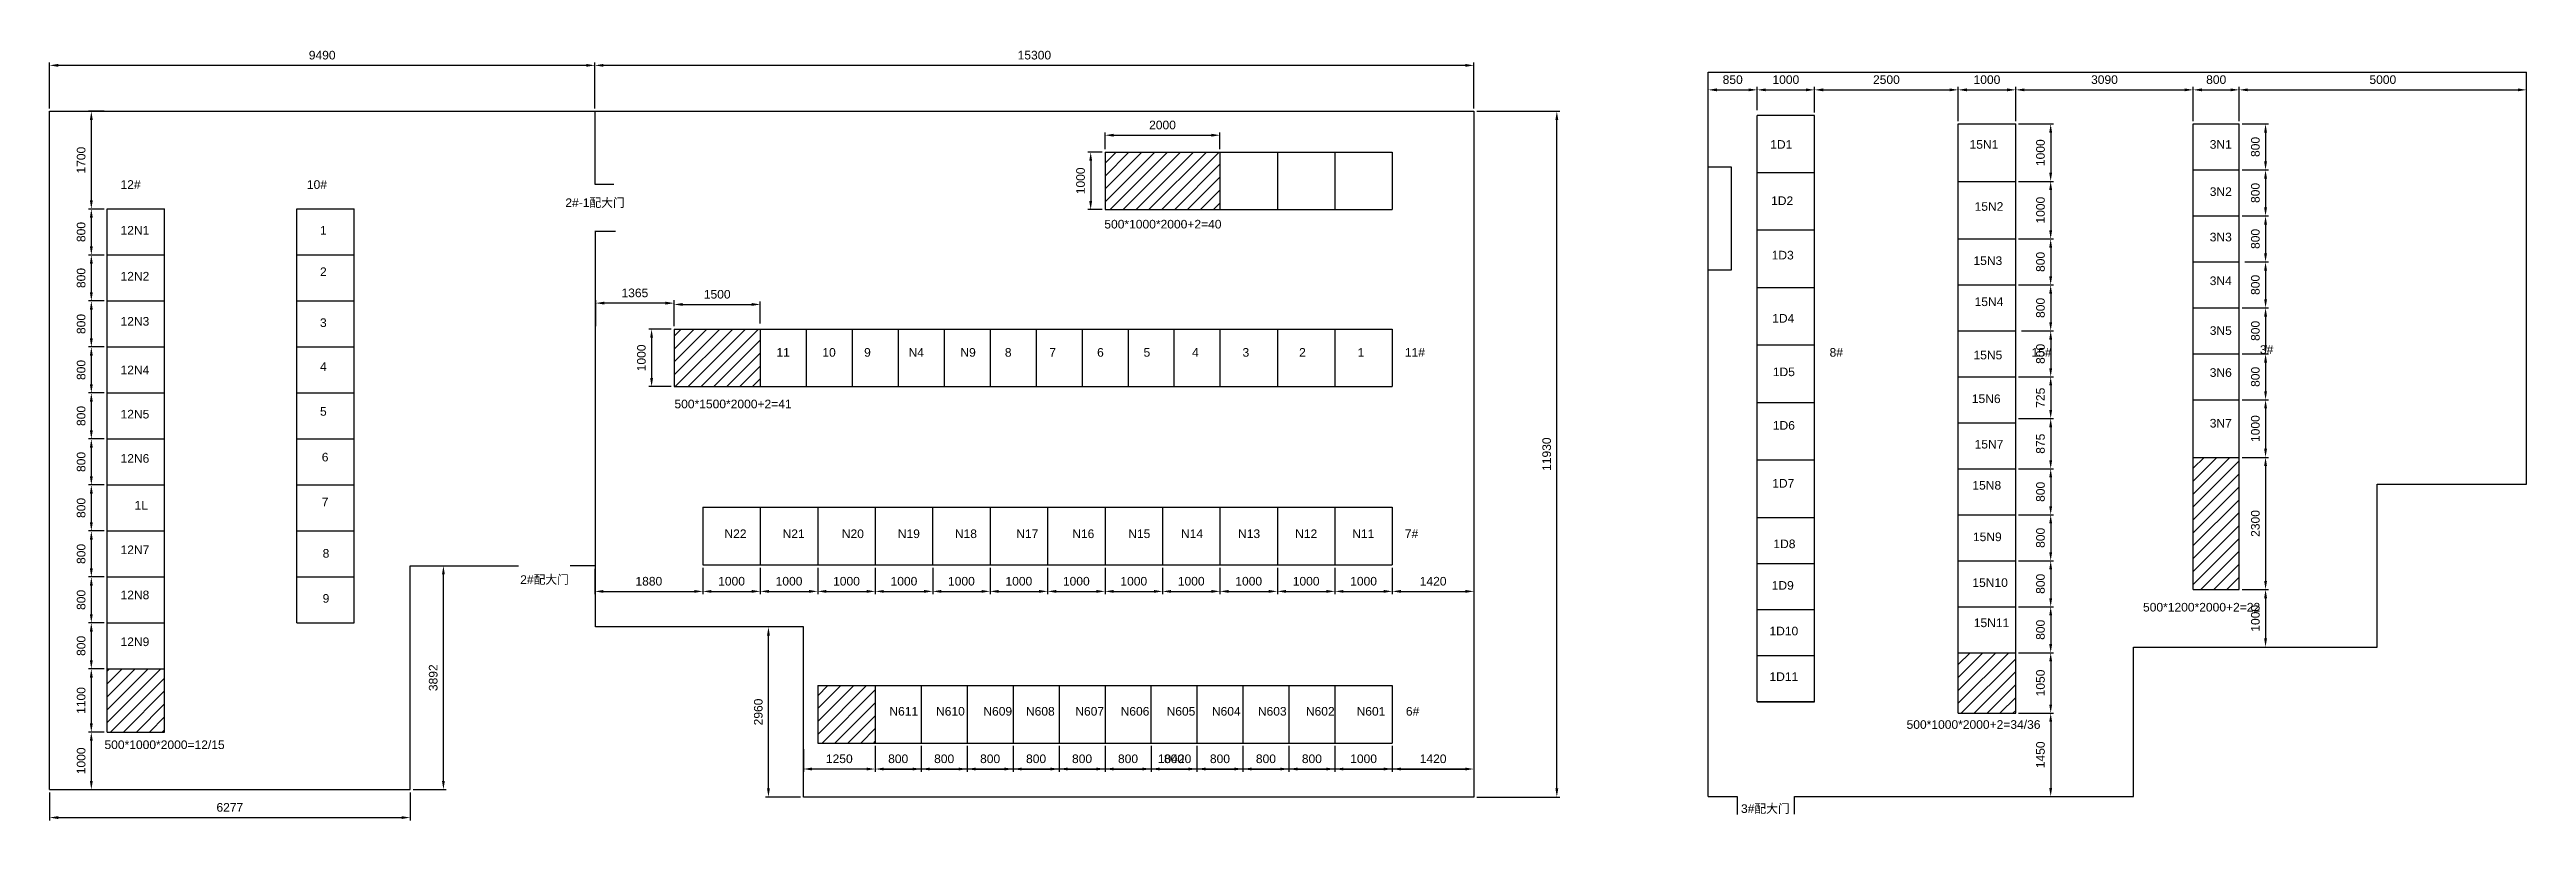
# Model space of a CAD drawing. Header units: millimetres. Extents: x 8 to 67164, y -14211 to 15935.
# Drawn here: x 24055 to 67164, y 1579 to 14990 of the extents above; entities that cross this region are included whole.
import ezdxf

# ---------------------------------------------------------------- set-up
doc = ezdxf.new("R2010")
doc.units = ezdxf.units.MM
doc.layers.add('标注', color=7, linetype='Continuous')
doc.styles.get("Standard").update_dxf_attribs({"font": 'arial.ttf'})
doc.dimstyles.new('ISO-25', dxfattribs={"dimtxt": 150, "dimasz": 150, "dimexe": 50, "dimexo": 50, "dimgap": 100, "dimtad": 1, "dimtoh": 1, "dimdec": 0, "dimtxsty": 'Standard', "dimcen": 0, "dimclrd": 3, "dimclre": 3, "dimclrt": 3, "dimadec": 0, "dimazin": 0, "dimtfac": 1, "dimtdec": 0, "dimtmove": 0, "dimatfit": 3, "dimfxl": 1, "dimarcsym": 2})

msp = doc.modelspace()

# ---------------------------------------------------------------- texts
for s, p in [('1D1', (54002.2, 13264.4)), ('15N1', (57470.9, 13264.4)), ('3N1', (61651.4, 13264.4)), ('12#', (25290.4, 12567.1)), ('10#', (28534.1, 12567.1)), ('3N2', (61651.4, 12443.5)), ('2#-1配大门', (33032.2, 12251.2)), ('1D2', (54017.5, 12285.4)), ('15N2', (57558.7, 12185)), ('12N1', (25290.4, 11771.1)), ('1', (28762.2, 11771.1)), ('500*1000*2000+2=40', (42412.6, 11877.4)), ('3N3', (61651.4, 11652.9)), ('1D3', (54027.3, 11338.9)), ('15N3', (57539.2, 11242.4)), ('12N2', (25290.4, 10971.9)), ('2', (28762.2, 11049.9)), ('3N4', (61651.4, 10892.7)), ('1D4', (54037.1, 10239.8)), ('15N4', (57558.7, 10527.9)), ('12N3', (25290.4, 10187.1)), ('3', (28762.2, 10163.5)), ('3N5', (61651.4, 10026.2)), ('12N4', (25290.4, 9341.8)), ('4', (28762.2, 9399.3)), ('11', (36705.4, 9646.7)), ('10', (37505.4, 9646.7)), ('9', (38231.9, 9646.7)), ('N4', (39005.3, 9646.7)), ('N9', (39907.7, 9646.7)), ('8', (40681.1, 9646.7)), ('7', (41454.6, 9646.7)), ('6', (42286.6, 9646.7)), ('5', (43095.2, 9646.7)), ('4', (43938.9, 9646.7)), ('3', (44817.8, 9646.7)), ('2', (45802.2, 9646.7)), ('1', (46821.7, 9646.7)), ('11#', (47642.6, 9646.7)), ('8#', (55035.3, 9646.7)), ('15N5', (57539.6, 9600.5)), ('15#', (58549.6, 9646.7)), ('3#', (62524.4, 9695.5)), ('1D5', (54047, 9308.5)), ('3N6', (61651.4, 9296.4)), ('12N5', (25290.4, 8572)), ('5', (28762.2, 8619.9)), ('500*1500*2000+2=41', (34931, 8749.2)), ('15N6', (57510.3, 8840.3)), ('1D6', (54047, 8377.3)), ('15N7', (57559.1, 8049.7)), ('3N7', (61651.4, 8414.6)), ('12N6', (25290.4, 7802.2)), ('6', (28792.8, 7825.2)), ('1D7', (54037.3, 7369.7)), ('15N8', (57520.4, 7335.2)), ('1L', (25534.9, 6987.1)), ('7', (28792.8, 7045.8)), ('N22', (35800.9, 6491.7)), ('N21', (36812.9, 6491.7)), ('N20', (37843.7, 6491.7)), ('N19', (38818.2, 6491.7)), ('N18', (39811.4, 6491.7)), ('N17', (40879.6, 6491.7)), ('N16', (41854.2, 6491.7)), ('N15', (42828.7, 6491.7)), ('N14', (43747, 6491.7)), ('N13', (44740.2, 6491.7)), ('N12', (45733.5, 6491.7)), ('N11', (46726.7, 6491.7)), ('7#', (47642.6, 6491.7)), ('1D8', (54057, 6316.3)), ('15N9', (57530.1, 6438.2)), ('12N7', (25290.4, 6212.6)), ('8', (28808.1, 6150.9)), ('2#配大门', (32246.3, 5694.4)), ('1D9', (54027.7, 5593.2)), ('15N10', (57520.4, 5641.8)), ('12N8', (25290.4, 5427.7)), ('9', (28808.1, 5367.1)), ('500*1200*2000+2=22', (60489.9, 5214.1)), ('12N9', (25290.4, 4612.6)), ('1D10', (53988.7, 4799.3)), ('15N11', (57544.6, 4942.5)), ('1D11', (53988.8, 4005.5)), ('N611', (38671.5, 3403.1)), ('N610', (39483.5, 3403.1)), ('N609', (40307.2, 3403.1)), ('N608', (41048.5, 3403.1)), ('N607', (41907.5, 3403.1)), ('N606', (42695.9, 3403.1)), ('N605', (43496.1, 3403.1)), ('N604', (44284.5, 3403.1)), ('N603', (45084.7, 3403.1)), ('N602', (45920.2, 3403.1)), ('N601', (46802.7, 3403.1)), ('6#', (47661.2, 3403.1)), ('500*1000*2000+2=34/36', (56375.2, 3172.9)), ('500*1000*2000=12/15', (25011.2, 2821.6)), ('3#配大门', (53493.4, 1709.5))]:
    msp.add_text(s, height=150).set_placement(p)

# ---------------------------------------------------------------- blocks, each defined once
blk = doc.blocks.new('*D1')
at = {"layer": 'Defpoints', "color": 0, "transparency": 16777216}
for p in [(38425, 2926), (39225, 2926), (39225, 2474)]:
    blk.add_point(p, dxfattribs=at)
at = {"layer": '标注', "color": 3, "lineweight": -2, "transparency": 16777216}
for p, q in [((38425, 2876), (38425, 2424)), ((39225, 2876), (39225, 2424)), ((38575, 2474), (39075, 2474))]:
    blk.add_line(p, q, dxfattribs=at)
at = {"layer": '标注', "color": 3, "transparency": 16777216}
for points in [[(38575, 2499), (38575, 2449), (38425, 2474)], [(39075, 2499), (39075, 2449), (39225, 2474)]]:
    blk.add_solid(points, dxfattribs=at)
at = {"layer": '标注', "color": 3, "transparency": 16777216, "insert": (38825, 2651), "char_height": 150, "attachment_point": 5}
blk.add_mtext('800', dxfattribs=at)
blk = doc.blocks.new('*D2')
at = {"layer": 'Defpoints', "color": 0, "transparency": 16777216}
for p in [(25053, 13916), (24782, 12216), (25053, 12216)]:
    blk.add_point(p, dxfattribs=at)
at = {"layer": '标注', "color": 3, "lineweight": -2, "transparency": 16777216}
for p, q in [((25003, 13916), (24732, 13916)), ((24782, 13766), (24782, 12366)), ((25003, 12216), (24732, 12216))]:
    blk.add_line(p, q, dxfattribs=at)
at = {"layer": '标注', "color": 3, "transparency": 16777216}
for points in [[(24757, 13766), (24807, 13766), (24782, 13916)], [(24757, 12366), (24807, 12366), (24782, 12216)]]:
    blk.add_solid(points, dxfattribs=at)
at = {"layer": '标注', "color": 3, "transparency": 16777216, "insert": (24605, 13066), "char_height": 150, "attachment_point": 5, "rotation": 90}
blk.add_mtext('1700', dxfattribs=at)
blk = doc.blocks.new('*D3')
at = {"layer": 'Defpoints', "color": 0, "transparency": 16777216}
for p in [(25053, 12216), (24782, 11416), (25058, 11416)]:
    blk.add_point(p, dxfattribs=at)
at = {"layer": '标注', "color": 3, "lineweight": -2, "transparency": 16777216}
for p, q in [((25003, 12216), (24732, 12216)), ((24782, 12066), (24782, 11566)), ((25008, 11416), (24732, 11416))]:
    blk.add_line(p, q, dxfattribs=at)
at = {"layer": '标注', "color": 3, "transparency": 16777216}
for points in [[(24757, 12066), (24807, 12066), (24782, 12216)], [(24757, 11566), (24807, 11566), (24782, 11416)]]:
    blk.add_solid(points, dxfattribs=at)
at = {"layer": '标注', "color": 3, "transparency": 16777216, "insert": (24605, 11816), "char_height": 150, "attachment_point": 5, "rotation": 90}
blk.add_mtext('800', dxfattribs=at)
blk = doc.blocks.new('*D4')
at = {"layer": 'Defpoints', "color": 0, "transparency": 16777216}
for p in [(25058, 11416), (24782, 10616), (25058, 10616)]:
    blk.add_point(p, dxfattribs=at)
at = {"layer": '标注', "color": 3, "lineweight": -2, "transparency": 16777216}
for p, q in [((25008, 11416), (24732, 11416)), ((24782, 11266), (24782, 10766)), ((25008, 10616), (24732, 10616))]:
    blk.add_line(p, q, dxfattribs=at)
at = {"layer": '标注', "color": 3, "transparency": 16777216}
for points in [[(24757, 11266), (24807, 11266), (24782, 11416)], [(24757, 10766), (24807, 10766), (24782, 10616)]]:
    blk.add_solid(points, dxfattribs=at)
at = {"layer": '标注', "color": 3, "transparency": 16777216, "insert": (24605, 11016), "char_height": 150, "attachment_point": 5, "rotation": 90}
blk.add_mtext('800', dxfattribs=at)
blk = doc.blocks.new('*D5')
at = {"layer": 'Defpoints', "color": 0, "transparency": 16777216}
for p in [(25058, 10616), (24782, 9816), (25058, 9816)]:
    blk.add_point(p, dxfattribs=at)
at = {"layer": '标注', "color": 3, "lineweight": -2, "transparency": 16777216}
for p, q in [((25008, 10616), (24732, 10616)), ((24782, 10466), (24782, 9966)), ((25008, 9816), (24732, 9816))]:
    blk.add_line(p, q, dxfattribs=at)
at = {"layer": '标注', "color": 3, "transparency": 16777216}
for points in [[(24757, 10466), (24807, 10466), (24782, 10616)], [(24757, 9966), (24807, 9966), (24782, 9816)]]:
    blk.add_solid(points, dxfattribs=at)
at = {"layer": '标注', "color": 3, "transparency": 16777216, "insert": (24605, 10216), "char_height": 150, "attachment_point": 5, "rotation": 90}
blk.add_mtext('800', dxfattribs=at)
blk = doc.blocks.new('*D6')
at = {"layer": 'Defpoints', "color": 0, "transparency": 16777216}
for p in [(25058, 9816), (24782, 9016), (25058, 9016)]:
    blk.add_point(p, dxfattribs=at)
at = {"layer": '标注', "color": 3, "lineweight": -2, "transparency": 16777216}
for p, q in [((25008, 9816), (24732, 9816)), ((24782, 9666), (24782, 9166)), ((25008, 9016), (24732, 9016))]:
    blk.add_line(p, q, dxfattribs=at)
at = {"layer": '标注', "color": 3, "transparency": 16777216}
for points in [[(24757, 9666), (24807, 9666), (24782, 9816)], [(24757, 9166), (24807, 9166), (24782, 9016)]]:
    blk.add_solid(points, dxfattribs=at)
at = {"layer": '标注', "color": 3, "transparency": 16777216, "insert": (24605, 9416), "char_height": 150, "attachment_point": 5, "rotation": 90}
blk.add_mtext('800', dxfattribs=at)
blk = doc.blocks.new('*D7')
at = {"layer": 'Defpoints', "color": 0, "transparency": 16777216}
for p in [(25058, 9016), (24782, 8216), (25058, 8216)]:
    blk.add_point(p, dxfattribs=at)
at = {"layer": '标注', "color": 3, "lineweight": -2, "transparency": 16777216}
for p, q in [((25008, 9016), (24732, 9016)), ((24782, 8866), (24782, 8366)), ((25008, 8216), (24732, 8216))]:
    blk.add_line(p, q, dxfattribs=at)
at = {"layer": '标注', "color": 3, "transparency": 16777216}
for points in [[(24757, 8866), (24807, 8866), (24782, 9016)], [(24757, 8366), (24807, 8366), (24782, 8216)]]:
    blk.add_solid(points, dxfattribs=at)
at = {"layer": '标注', "color": 3, "transparency": 16777216, "insert": (24605, 8616), "char_height": 150, "attachment_point": 5, "rotation": 90}
blk.add_mtext('800', dxfattribs=at)
blk = doc.blocks.new('*D8')
at = {"layer": 'Defpoints', "color": 0, "transparency": 16777216}
for p in [(25058, 8216), (24782, 7416), (25058, 7416)]:
    blk.add_point(p, dxfattribs=at)
at = {"layer": '标注', "color": 3, "lineweight": -2, "transparency": 16777216}
for p, q in [((25008, 8216), (24732, 8216)), ((24782, 8066), (24782, 7566)), ((25008, 7416), (24732, 7416))]:
    blk.add_line(p, q, dxfattribs=at)
at = {"layer": '标注', "color": 3, "transparency": 16777216}
for points in [[(24757, 8066), (24807, 8066), (24782, 8216)], [(24757, 7566), (24807, 7566), (24782, 7416)]]:
    blk.add_solid(points, dxfattribs=at)
at = {"layer": '标注', "color": 3, "transparency": 16777216, "insert": (24605, 7816), "char_height": 150, "attachment_point": 5, "rotation": 90}
blk.add_mtext('800', dxfattribs=at)
blk = doc.blocks.new('*D9')
at = {"layer": 'Defpoints', "color": 0, "transparency": 16777216}
for p in [(25058, 7416), (24782, 6616), (25058, 6616)]:
    blk.add_point(p, dxfattribs=at)
at = {"layer": '标注', "color": 3, "lineweight": -2, "transparency": 16777216}
for p, q in [((25008, 7416), (24732, 7416)), ((24782, 7266), (24782, 6766)), ((25008, 6616), (24732, 6616))]:
    blk.add_line(p, q, dxfattribs=at)
at = {"layer": '标注', "color": 3, "transparency": 16777216}
for points in [[(24757, 7266), (24807, 7266), (24782, 7416)], [(24757, 6766), (24807, 6766), (24782, 6616)]]:
    blk.add_solid(points, dxfattribs=at)
at = {"layer": '标注', "color": 3, "transparency": 16777216, "insert": (24605, 7016), "char_height": 150, "attachment_point": 5, "rotation": 90}
blk.add_mtext('800', dxfattribs=at)
blk = doc.blocks.new('*D10')
at = {"layer": 'Defpoints', "color": 0, "transparency": 16777216}
for p in [(25058, 6616), (24782, 5816), (25058, 5816)]:
    blk.add_point(p, dxfattribs=at)
at = {"layer": '标注', "color": 3, "lineweight": -2, "transparency": 16777216}
for p, q in [((25008, 6616), (24732, 6616)), ((24782, 6466), (24782, 5966)), ((25008, 5816), (24732, 5816))]:
    blk.add_line(p, q, dxfattribs=at)
at = {"layer": '标注', "color": 3, "transparency": 16777216}
for points in [[(24757, 6466), (24807, 6466), (24782, 6616)], [(24757, 5966), (24807, 5966), (24782, 5816)]]:
    blk.add_solid(points, dxfattribs=at)
at = {"layer": '标注', "color": 3, "transparency": 16777216, "insert": (24605, 6216), "char_height": 150, "attachment_point": 5, "rotation": 90}
blk.add_mtext('800', dxfattribs=at)
blk = doc.blocks.new('*D11')
at = {"layer": 'Defpoints', "color": 0, "transparency": 16777216}
for p in [(25058, 5816), (24782, 5016), (25058, 5016)]:
    blk.add_point(p, dxfattribs=at)
at = {"layer": '标注', "color": 3, "lineweight": -2, "transparency": 16777216}
for p, q in [((25008, 5816), (24732, 5816)), ((24782, 5666), (24782, 5166)), ((25008, 5016), (24732, 5016))]:
    blk.add_line(p, q, dxfattribs=at)
at = {"layer": '标注', "color": 3, "transparency": 16777216}
for points in [[(24757, 5666), (24807, 5666), (24782, 5816)], [(24757, 5166), (24807, 5166), (24782, 5016)]]:
    blk.add_solid(points, dxfattribs=at)
at = {"layer": '标注', "color": 3, "transparency": 16777216, "insert": (24605, 5416), "char_height": 150, "attachment_point": 5, "rotation": 90}
blk.add_mtext('800', dxfattribs=at)
blk = doc.blocks.new('*D12')
at = {"layer": 'Defpoints', "color": 0, "transparency": 16777216}
for p in [(25058, 5016), (24782, 4216), (25058, 4216)]:
    blk.add_point(p, dxfattribs=at)
at = {"layer": '标注', "color": 3, "lineweight": -2, "transparency": 16777216}
for p, q in [((25008, 5016), (24732, 5016)), ((24782, 4866), (24782, 4366)), ((25008, 4216), (24732, 4216))]:
    blk.add_line(p, q, dxfattribs=at)
at = {"layer": '标注', "color": 3, "transparency": 16777216}
for points in [[(24757, 4866), (24807, 4866), (24782, 5016)], [(24757, 4366), (24807, 4366), (24782, 4216)]]:
    blk.add_solid(points, dxfattribs=at)
at = {"layer": '标注', "color": 3, "transparency": 16777216, "insert": (24605, 4616), "char_height": 150, "attachment_point": 5, "rotation": 90}
blk.add_mtext('800', dxfattribs=at)
blk = doc.blocks.new('*D13')
at = {"layer": 'Defpoints', "color": 0, "transparency": 16777216}
for p in [(25058, 4216), (24782, 3116), (25058, 3116)]:
    blk.add_point(p, dxfattribs=at)
at = {"layer": '标注', "color": 3, "lineweight": -2, "transparency": 16777216}
for p, q in [((25008, 4216), (24732, 4216)), ((24782, 4066), (24782, 3266)), ((25008, 3116), (24732, 3116))]:
    blk.add_line(p, q, dxfattribs=at)
at = {"layer": '标注', "color": 3, "transparency": 16777216}
for points in [[(24757, 4066), (24807, 4066), (24782, 4216)], [(24757, 3266), (24807, 3266), (24782, 3116)]]:
    blk.add_solid(points, dxfattribs=at)
at = {"layer": '标注', "color": 3, "transparency": 16777216, "insert": (24605, 3666), "char_height": 150, "attachment_point": 5, "rotation": 90}
blk.add_mtext('1100', dxfattribs=at)
blk = doc.blocks.new('*D14')
at = {"layer": 'Defpoints', "color": 0, "transparency": 16777216}
for p in [(25058, 3116), (24782, 2116), (24782, 2116)]:
    blk.add_point(p, dxfattribs=at)
at = {"layer": '标注', "color": 3, "lineweight": -2, "transparency": 16777216}
for p, q in [((25008, 3116), (24732, 3116)), ((24782, 2966), (24782, 2266))]:
    blk.add_line(p, q, dxfattribs=at)
at = {"layer": '标注', "color": 3, "transparency": 16777216}
for points in [[(24757, 2966), (24807, 2966), (24782, 3116)], [(24757, 2266), (24807, 2266), (24782, 2116)]]:
    blk.add_solid(points, dxfattribs=at)
at = {"layer": '标注', "color": 3, "transparency": 16777216, "insert": (24605, 2616), "char_height": 150, "attachment_point": 5, "rotation": 90}
blk.add_mtext('1000', dxfattribs=at)
blk = doc.blocks.new('*D15')
at = {"layer": 'Defpoints', "color": 0, "transparency": 16777216}
for p in [(33545, 6008), (35425, 6026), (35425, 5564)]:
    blk.add_point(p, dxfattribs=at)
at = {"layer": '标注', "color": 3, "lineweight": -2, "transparency": 16777216}
for p, q in [((33545, 5958), (33545, 5514)), ((35425, 5976), (35425, 5514)), ((33695, 5564), (35275, 5564))]:
    blk.add_line(p, q, dxfattribs=at)
at = {"layer": '标注', "color": 3, "transparency": 16777216}
for points in [[(33695, 5589), (33695, 5539), (33545, 5564)], [(35275, 5589), (35275, 5539), (35425, 5564)]]:
    blk.add_solid(points, dxfattribs=at)
at = {"layer": '标注', "color": 3, "transparency": 16777216, "insert": (34485, 5740), "char_height": 150, "attachment_point": 5}
blk.add_mtext('1880', dxfattribs=at)
blk = doc.blocks.new('*D16')
at = {"layer": 'Defpoints', "color": 0, "transparency": 16777216}
for p in [(35425, 6026), (36425, 6026), (36425, 5564)]:
    blk.add_point(p, dxfattribs=at)
at = {"layer": '标注', "color": 3, "lineweight": -2, "transparency": 16777216}
for p, q in [((35425, 5976), (35425, 5514)), ((36425, 5976), (36425, 5514)), ((35575, 5564), (36275, 5564))]:
    blk.add_line(p, q, dxfattribs=at)
at = {"layer": '标注', "color": 3, "transparency": 16777216}
for points in [[(35575, 5589), (35575, 5539), (35425, 5564)], [(36275, 5589), (36275, 5539), (36425, 5564)]]:
    blk.add_solid(points, dxfattribs=at)
at = {"layer": '标注', "color": 3, "transparency": 16777216, "insert": (35925, 5740), "char_height": 150, "attachment_point": 5}
blk.add_mtext('1000', dxfattribs=at)
blk = doc.blocks.new('*D17')
at = {"layer": 'Defpoints', "color": 0, "transparency": 16777216}
for p in [(36425, 6026), (37425, 6026), (37425, 5564)]:
    blk.add_point(p, dxfattribs=at)
at = {"layer": '标注', "color": 3, "lineweight": -2, "transparency": 16777216}
for p, q in [((36425, 5976), (36425, 5514)), ((37425, 5976), (37425, 5514)), ((36575, 5564), (37275, 5564))]:
    blk.add_line(p, q, dxfattribs=at)
at = {"layer": '标注', "color": 3, "transparency": 16777216}
for points in [[(36575, 5589), (36575, 5539), (36425, 5564)], [(37275, 5589), (37275, 5539), (37425, 5564)]]:
    blk.add_solid(points, dxfattribs=at)
at = {"layer": '标注', "color": 3, "transparency": 16777216, "insert": (36925, 5740), "char_height": 150, "attachment_point": 5}
blk.add_mtext('1000', dxfattribs=at)
blk = doc.blocks.new('*D18')
at = {"layer": 'Defpoints', "color": 0, "transparency": 16777216}
for p in [(37425, 6026), (38425, 6026), (38425, 5564)]:
    blk.add_point(p, dxfattribs=at)
at = {"layer": '标注', "color": 3, "lineweight": -2, "transparency": 16777216}
for p, q in [((37425, 5976), (37425, 5514)), ((38425, 5976), (38425, 5514)), ((37575, 5564), (38275, 5564))]:
    blk.add_line(p, q, dxfattribs=at)
at = {"layer": '标注', "color": 3, "transparency": 16777216}
for points in [[(37575, 5589), (37575, 5539), (37425, 5564)], [(38275, 5589), (38275, 5539), (38425, 5564)]]:
    blk.add_solid(points, dxfattribs=at)
at = {"layer": '标注', "color": 3, "transparency": 16777216, "insert": (37925, 5740), "char_height": 150, "attachment_point": 5}
blk.add_mtext('1000', dxfattribs=at)
blk = doc.blocks.new('*D19')
at = {"layer": 'Defpoints', "color": 0, "transparency": 16777216}
for p in [(38425, 6026), (39425, 6026), (39425, 5564)]:
    blk.add_point(p, dxfattribs=at)
at = {"layer": '标注', "color": 3, "lineweight": -2, "transparency": 16777216}
for p, q in [((38425, 5976), (38425, 5514)), ((39425, 5976), (39425, 5514)), ((38575, 5564), (39275, 5564))]:
    blk.add_line(p, q, dxfattribs=at)
at = {"layer": '标注', "color": 3, "transparency": 16777216}
for points in [[(38575, 5589), (38575, 5539), (38425, 5564)], [(39275, 5589), (39275, 5539), (39425, 5564)]]:
    blk.add_solid(points, dxfattribs=at)
at = {"layer": '标注', "color": 3, "transparency": 16777216, "insert": (38925, 5740), "char_height": 150, "attachment_point": 5}
blk.add_mtext('1000', dxfattribs=at)
blk = doc.blocks.new('*D20')
at = {"layer": 'Defpoints', "color": 0, "transparency": 16777216}
for p in [(39425, 6026), (40425, 6026), (40425, 5564)]:
    blk.add_point(p, dxfattribs=at)
at = {"layer": '标注', "color": 3, "lineweight": -2, "transparency": 16777216}
for p, q in [((39425, 5976), (39425, 5514)), ((40425, 5976), (40425, 5514)), ((39575, 5564), (40275, 5564))]:
    blk.add_line(p, q, dxfattribs=at)
at = {"layer": '标注', "color": 3, "transparency": 16777216}
for points in [[(39575, 5589), (39575, 5539), (39425, 5564)], [(40275, 5589), (40275, 5539), (40425, 5564)]]:
    blk.add_solid(points, dxfattribs=at)
at = {"layer": '标注', "color": 3, "transparency": 16777216, "insert": (39925, 5740), "char_height": 150, "attachment_point": 5}
blk.add_mtext('1000', dxfattribs=at)
blk = doc.blocks.new('*D21')
at = {"layer": 'Defpoints', "color": 0, "transparency": 16777216}
for p in [(40425, 6026), (41425, 6026), (41425, 5564)]:
    blk.add_point(p, dxfattribs=at)
at = {"layer": '标注', "color": 3, "lineweight": -2, "transparency": 16777216}
for p, q in [((40425, 5976), (40425, 5514)), ((41425, 5976), (41425, 5514)), ((40575, 5564), (41275, 5564))]:
    blk.add_line(p, q, dxfattribs=at)
at = {"layer": '标注', "color": 3, "transparency": 16777216}
for points in [[(40575, 5589), (40575, 5539), (40425, 5564)], [(41275, 5589), (41275, 5539), (41425, 5564)]]:
    blk.add_solid(points, dxfattribs=at)
at = {"layer": '标注', "color": 3, "transparency": 16777216, "insert": (40925, 5740), "char_height": 150, "attachment_point": 5}
blk.add_mtext('1000', dxfattribs=at)
blk = doc.blocks.new('*D22')
at = {"layer": 'Defpoints', "color": 0, "transparency": 16777216}
for p in [(41425, 6026), (42425, 6026), (42425, 5564)]:
    blk.add_point(p, dxfattribs=at)
at = {"layer": '标注', "color": 3, "lineweight": -2, "transparency": 16777216}
for p, q in [((41425, 5976), (41425, 5514)), ((42425, 5976), (42425, 5514)), ((41575, 5564), (42275, 5564))]:
    blk.add_line(p, q, dxfattribs=at)
at = {"layer": '标注', "color": 3, "transparency": 16777216}
for points in [[(41575, 5589), (41575, 5539), (41425, 5564)], [(42275, 5589), (42275, 5539), (42425, 5564)]]:
    blk.add_solid(points, dxfattribs=at)
at = {"layer": '标注', "color": 3, "transparency": 16777216, "insert": (41925, 5740), "char_height": 150, "attachment_point": 5}
blk.add_mtext('1000', dxfattribs=at)
blk = doc.blocks.new('*D23')
at = {"layer": 'Defpoints', "color": 0, "transparency": 16777216}
for p in [(42425, 6026), (43425, 6026), (43425, 5564)]:
    blk.add_point(p, dxfattribs=at)
at = {"layer": '标注', "color": 3, "lineweight": -2, "transparency": 16777216}
for p, q in [((42425, 5976), (42425, 5514)), ((43425, 5976), (43425, 5514)), ((42575, 5564), (43275, 5564))]:
    blk.add_line(p, q, dxfattribs=at)
at = {"layer": '标注', "color": 3, "transparency": 16777216}
for points in [[(42575, 5589), (42575, 5539), (42425, 5564)], [(43275, 5589), (43275, 5539), (43425, 5564)]]:
    blk.add_solid(points, dxfattribs=at)
at = {"layer": '标注', "color": 3, "transparency": 16777216, "insert": (42925, 5740), "char_height": 150, "attachment_point": 5}
blk.add_mtext('1000', dxfattribs=at)
blk = doc.blocks.new('*D24')
at = {"layer": 'Defpoints', "color": 0, "transparency": 16777216}
for p in [(43425, 6026), (44425, 6026), (44425, 5564)]:
    blk.add_point(p, dxfattribs=at)
at = {"layer": '标注', "color": 3, "lineweight": -2, "transparency": 16777216}
for p, q in [((43425, 5976), (43425, 5514)), ((44425, 5976), (44425, 5514)), ((43575, 5564), (44275, 5564))]:
    blk.add_line(p, q, dxfattribs=at)
at = {"layer": '标注', "color": 3, "transparency": 16777216}
for points in [[(43575, 5589), (43575, 5539), (43425, 5564)], [(44275, 5589), (44275, 5539), (44425, 5564)]]:
    blk.add_solid(points, dxfattribs=at)
at = {"layer": '标注', "color": 3, "transparency": 16777216, "insert": (43925, 5740), "char_height": 150, "attachment_point": 5}
blk.add_mtext('1000', dxfattribs=at)
blk = doc.blocks.new('*D25')
at = {"layer": 'Defpoints', "color": 0, "transparency": 16777216}
for p in [(44425, 6026), (45425, 6026), (45425, 5564)]:
    blk.add_point(p, dxfattribs=at)
at = {"layer": '标注', "color": 3, "lineweight": -2, "transparency": 16777216}
for p, q in [((44425, 5976), (44425, 5514)), ((45425, 5976), (45425, 5514)), ((44575, 5564), (45275, 5564))]:
    blk.add_line(p, q, dxfattribs=at)
at = {"layer": '标注', "color": 3, "transparency": 16777216}
for points in [[(44575, 5589), (44575, 5539), (44425, 5564)], [(45275, 5589), (45275, 5539), (45425, 5564)]]:
    blk.add_solid(points, dxfattribs=at)
at = {"layer": '标注', "color": 3, "transparency": 16777216, "insert": (44925, 5740), "char_height": 150, "attachment_point": 5}
blk.add_mtext('1000', dxfattribs=at)
blk = doc.blocks.new('*D26')
at = {"layer": 'Defpoints', "color": 0, "transparency": 16777216}
for p in [(45425, 6026), (46425, 6026), (46425, 5564)]:
    blk.add_point(p, dxfattribs=at)
at = {"layer": '标注', "color": 3, "lineweight": -2, "transparency": 16777216}
for p, q in [((45425, 5976), (45425, 5514)), ((46425, 5976), (46425, 5514)), ((45575, 5564), (46275, 5564))]:
    blk.add_line(p, q, dxfattribs=at)
at = {"layer": '标注', "color": 3, "transparency": 16777216}
for points in [[(45575, 5589), (45575, 5539), (45425, 5564)], [(46275, 5589), (46275, 5539), (46425, 5564)]]:
    blk.add_solid(points, dxfattribs=at)
at = {"layer": '标注', "color": 3, "transparency": 16777216, "insert": (45925, 5740), "char_height": 150, "attachment_point": 5}
blk.add_mtext('1000', dxfattribs=at)
blk = doc.blocks.new('*D27')
at = {"layer": 'Defpoints', "color": 0, "transparency": 16777216}
for p in [(46425, 6026), (47425, 6026), (47425, 5564)]:
    blk.add_point(p, dxfattribs=at)
at = {"layer": '标注', "color": 3, "lineweight": -2, "transparency": 16777216}
for p, q in [((46425, 5976), (46425, 5514)), ((47425, 5976), (47425, 5514)), ((46575, 5564), (47275, 5564))]:
    blk.add_line(p, q, dxfattribs=at)
at = {"layer": '标注', "color": 3, "transparency": 16777216}
for points in [[(46575, 5589), (46575, 5539), (46425, 5564)], [(47275, 5589), (47275, 5539), (47425, 5564)]]:
    blk.add_solid(points, dxfattribs=at)
at = {"layer": '标注', "color": 3, "transparency": 16777216, "insert": (46925, 5740), "char_height": 150, "attachment_point": 5}
blk.add_mtext('1000', dxfattribs=at)
blk = doc.blocks.new('*D28')
at = {"layer": 'Defpoints', "color": 0, "transparency": 16777216}
for p in [(47425, 6026), (48845, 5813), (48845, 5564)]:
    blk.add_point(p, dxfattribs=at)
at = {"layer": '标注', "color": 3, "lineweight": -2, "transparency": 16777216}
for p, q in [((47425, 5976), (47425, 5514)), ((48845, 5763), (48845, 5514)), ((47575, 5564), (48695, 5564))]:
    blk.add_line(p, q, dxfattribs=at)
at = {"layer": '标注', "color": 3, "transparency": 16777216}
for points in [[(47575, 5589), (47575, 5539), (47425, 5564)], [(48695, 5589), (48695, 5539), (48845, 5564)]]:
    blk.add_solid(points, dxfattribs=at)
at = {"layer": '标注', "color": 3, "transparency": 16777216, "insert": (48135, 5740), "char_height": 150, "attachment_point": 5}
blk.add_mtext('1420', dxfattribs=at)
blk = doc.blocks.new('*D29')
at = {"layer": 'Defpoints', "color": 0, "transparency": 16777216}
for p in [(39225, 2926), (40025, 2926), (40025, 2474)]:
    blk.add_point(p, dxfattribs=at)
at = {"layer": '标注', "color": 3, "lineweight": -2, "transparency": 16777216}
for p, q in [((39225, 2876), (39225, 2424)), ((40025, 2876), (40025, 2424)), ((39375, 2474), (39875, 2474))]:
    blk.add_line(p, q, dxfattribs=at)
at = {"layer": '标注', "color": 3, "transparency": 16777216}
for points in [[(39375, 2499), (39375, 2449), (39225, 2474)], [(39875, 2499), (39875, 2449), (40025, 2474)]]:
    blk.add_solid(points, dxfattribs=at)
at = {"layer": '标注', "color": 3, "transparency": 16777216, "insert": (39625, 2651), "char_height": 150, "attachment_point": 5}
blk.add_mtext('800', dxfattribs=at)
blk = doc.blocks.new('*D30')
at = {"layer": 'Defpoints', "color": 0, "transparency": 16777216}
for p in [(40025, 2926), (40825, 2926), (40825, 2474)]:
    blk.add_point(p, dxfattribs=at)
at = {"layer": '标注', "color": 3, "lineweight": -2, "transparency": 16777216}
for p, q in [((40025, 2876), (40025, 2424)), ((40825, 2876), (40825, 2424)), ((40175, 2474), (40675, 2474))]:
    blk.add_line(p, q, dxfattribs=at)
at = {"layer": '标注', "color": 3, "transparency": 16777216}
for points in [[(40175, 2499), (40175, 2449), (40025, 2474)], [(40675, 2499), (40675, 2449), (40825, 2474)]]:
    blk.add_solid(points, dxfattribs=at)
at = {"layer": '标注', "color": 3, "transparency": 16777216, "insert": (40425, 2651), "char_height": 150, "attachment_point": 5}
blk.add_mtext('800', dxfattribs=at)
blk = doc.blocks.new('*D31')
at = {"layer": 'Defpoints', "color": 0, "transparency": 16777216}
for p in [(40825, 2926), (41625, 2926), (41625, 2474)]:
    blk.add_point(p, dxfattribs=at)
at = {"layer": '标注', "color": 3, "lineweight": -2, "transparency": 16777216}
for p, q in [((40825, 2876), (40825, 2424)), ((41625, 2876), (41625, 2424)), ((40975, 2474), (41475, 2474))]:
    blk.add_line(p, q, dxfattribs=at)
at = {"layer": '标注', "color": 3, "transparency": 16777216}
for points in [[(40975, 2499), (40975, 2449), (40825, 2474)], [(41475, 2499), (41475, 2449), (41625, 2474)]]:
    blk.add_solid(points, dxfattribs=at)
at = {"layer": '标注', "color": 3, "transparency": 16777216, "insert": (41225, 2651), "char_height": 150, "attachment_point": 5}
blk.add_mtext('800', dxfattribs=at)
blk = doc.blocks.new('*D32')
at = {"layer": 'Defpoints', "color": 0, "transparency": 16777216}
for p in [(41625, 2926), (42425, 2926), (42425, 2474)]:
    blk.add_point(p, dxfattribs=at)
at = {"layer": '标注', "color": 3, "lineweight": -2, "transparency": 16777216}
for p, q in [((41625, 2876), (41625, 2424)), ((42425, 2876), (42425, 2424)), ((41775, 2474), (42275, 2474))]:
    blk.add_line(p, q, dxfattribs=at)
at = {"layer": '标注', "color": 3, "transparency": 16777216}
for points in [[(41775, 2499), (41775, 2449), (41625, 2474)], [(42275, 2499), (42275, 2449), (42425, 2474)]]:
    blk.add_solid(points, dxfattribs=at)
at = {"layer": '标注', "color": 3, "transparency": 16777216, "insert": (42025, 2651), "char_height": 150, "attachment_point": 5}
blk.add_mtext('800', dxfattribs=at)
blk = doc.blocks.new('*D33')
at = {"layer": 'Defpoints', "color": 0, "transparency": 16777216}
for p in [(42425, 2926), (43225, 2926), (43225, 2474)]:
    blk.add_point(p, dxfattribs=at)
at = {"layer": '标注', "color": 3, "lineweight": -2, "transparency": 16777216}
for p, q in [((42425, 2876), (42425, 2424)), ((43225, 2876), (43225, 2424)), ((42575, 2474), (43075, 2474))]:
    blk.add_line(p, q, dxfattribs=at)
at = {"layer": '标注', "color": 3, "transparency": 16777216}
for points in [[(42575, 2499), (42575, 2449), (42425, 2474)], [(43075, 2499), (43075, 2449), (43225, 2474)]]:
    blk.add_solid(points, dxfattribs=at)
at = {"layer": '标注', "color": 3, "transparency": 16777216, "insert": (42825, 2651), "char_height": 150, "attachment_point": 5}
blk.add_mtext('800', dxfattribs=at)
blk = doc.blocks.new('*D34')
at = {"layer": 'Defpoints', "color": 0, "transparency": 16777216}
for p in [(43225, 2926), (44025, 2926), (44025, 2474)]:
    blk.add_point(p, dxfattribs=at)
at = {"layer": '标注', "color": 3, "lineweight": -2, "transparency": 16777216}
for p, q in [((43225, 2876), (43225, 2424)), ((44025, 2876), (44025, 2424)), ((43375, 2474), (43875, 2474))]:
    blk.add_line(p, q, dxfattribs=at)
at = {"layer": '标注', "color": 3, "transparency": 16777216}
for points in [[(43375, 2499), (43375, 2449), (43225, 2474)], [(43875, 2499), (43875, 2449), (44025, 2474)]]:
    blk.add_solid(points, dxfattribs=at)
at = {"layer": '标注', "color": 3, "transparency": 16777216, "insert": (43625, 2651), "char_height": 150, "attachment_point": 5}
blk.add_mtext('800', dxfattribs=at)
blk = doc.blocks.new('*D35')
at = {"layer": 'Defpoints', "color": 0, "transparency": 16777216}
for p in [(44025, 2926), (44825, 2926), (44825, 2474)]:
    blk.add_point(p, dxfattribs=at)
at = {"layer": '标注', "color": 3, "lineweight": -2, "transparency": 16777216}
for p, q in [((44025, 2876), (44025, 2424)), ((44825, 2876), (44825, 2424)), ((44175, 2474), (44675, 2474))]:
    blk.add_line(p, q, dxfattribs=at)
at = {"layer": '标注', "color": 3, "transparency": 16777216}
for points in [[(44175, 2499), (44175, 2449), (44025, 2474)], [(44675, 2499), (44675, 2449), (44825, 2474)]]:
    blk.add_solid(points, dxfattribs=at)
at = {"layer": '标注', "color": 3, "transparency": 16777216, "insert": (44425, 2651), "char_height": 150, "attachment_point": 5}
blk.add_mtext('800', dxfattribs=at)
blk = doc.blocks.new('*D36')
at = {"layer": 'Defpoints', "color": 0, "transparency": 16777216}
for p in [(44825, 2926), (45625, 2926), (45625, 2474)]:
    blk.add_point(p, dxfattribs=at)
at = {"layer": '标注', "color": 3, "lineweight": -2, "transparency": 16777216}
for p, q in [((44825, 2876), (44825, 2424)), ((45625, 2876), (45625, 2424)), ((44975, 2474), (45475, 2474))]:
    blk.add_line(p, q, dxfattribs=at)
at = {"layer": '标注', "color": 3, "transparency": 16777216}
for points in [[(44975, 2499), (44975, 2449), (44825, 2474)], [(45475, 2499), (45475, 2449), (45625, 2474)]]:
    blk.add_solid(points, dxfattribs=at)
at = {"layer": '标注', "color": 3, "transparency": 16777216, "insert": (45225, 2651), "char_height": 150, "attachment_point": 5}
blk.add_mtext('800', dxfattribs=at)
blk = doc.blocks.new('*D37')
at = {"layer": 'Defpoints', "color": 0, "transparency": 16777216}
for p in [(45625, 2926), (46425, 2926), (46425, 2474)]:
    blk.add_point(p, dxfattribs=at)
at = {"layer": '标注', "color": 3, "lineweight": -2, "transparency": 16777216}
for p, q in [((45625, 2876), (45625, 2424)), ((46425, 2876), (46425, 2424)), ((45775, 2474), (46275, 2474))]:
    blk.add_line(p, q, dxfattribs=at)
at = {"layer": '标注', "color": 3, "transparency": 16777216}
for points in [[(45775, 2499), (45775, 2449), (45625, 2474)], [(46275, 2499), (46275, 2449), (46425, 2474)]]:
    blk.add_solid(points, dxfattribs=at)
at = {"layer": '标注', "color": 3, "transparency": 16777216, "insert": (46025, 2651), "char_height": 150, "attachment_point": 5}
blk.add_mtext('800', dxfattribs=at)
blk = doc.blocks.new('*D38')
at = {"layer": 'Defpoints', "color": 0, "transparency": 16777216}
for p in [(46425, 2926), (47425, 2926), (47425, 2474)]:
    blk.add_point(p, dxfattribs=at)
at = {"layer": '标注', "color": 3, "lineweight": -2, "transparency": 16777216}
for p, q in [((46425, 2876), (46425, 2424)), ((47425, 2876), (47425, 2424)), ((46575, 2474), (47275, 2474))]:
    blk.add_line(p, q, dxfattribs=at)
at = {"layer": '标注', "color": 3, "transparency": 16777216}
for points in [[(46575, 2499), (46575, 2449), (46425, 2474)], [(47275, 2499), (47275, 2449), (47425, 2474)]]:
    blk.add_solid(points, dxfattribs=at)
at = {"layer": '标注', "color": 3, "transparency": 16777216, "insert": (46925, 2651), "char_height": 150, "attachment_point": 5}
blk.add_mtext('1000', dxfattribs=at)
blk = doc.blocks.new('*D39')
at = {"layer": 'Defpoints', "color": 0, "transparency": 16777216}
for p in [(47425, 2926), (48845, 2978), (48845, 2474)]:
    blk.add_point(p, dxfattribs=at)
at = {"layer": '标注', "color": 3, "lineweight": -2, "transparency": 16777216}
for p, q in [((47425, 2876), (47425, 2424)), ((48845, 2928), (48845, 2424)), ((47575, 2474), (48695, 2474))]:
    blk.add_line(p, q, dxfattribs=at)
at = {"layer": '标注', "color": 3, "transparency": 16777216}
for points in [[(47575, 2499), (47575, 2449), (47425, 2474)], [(48695, 2499), (48695, 2449), (48845, 2474)]]:
    blk.add_solid(points, dxfattribs=at)
at = {"layer": '标注', "color": 3, "transparency": 16777216, "insert": (48135, 2651), "char_height": 150, "attachment_point": 5}
blk.add_mtext('1420', dxfattribs=at)
blk = doc.blocks.new('*D40')
at = {"layer": 'Defpoints', "color": 0, "transparency": 16777216}
for p in [(38425, 2876), (48845, 2978), (38425, 2474)]:
    blk.add_point(p, dxfattribs=at)
at = {"layer": '标注', "color": 3, "lineweight": -2, "transparency": 16777216}
for p, q in [((38425, 2826), (38425, 2424)), ((48845, 2928), (48845, 2424)), ((48695, 2474), (38575, 2474))]:
    blk.add_line(p, q, dxfattribs=at)
at = {"layer": '标注', "color": 3, "transparency": 16777216}
for points in [[(38575, 2499), (38575, 2449), (38425, 2474)], [(48695, 2499), (48695, 2449), (48845, 2474)]]:
    blk.add_solid(points, dxfattribs=at)
at = {"layer": '标注', "color": 3, "transparency": 16777216, "insert": (43635, 2651), "char_height": 150, "attachment_point": 5}
blk.add_mtext('10420', dxfattribs=at)
blk = doc.blocks.new('*D41')
at = {"layer": 'Defpoints', "color": 0, "transparency": 16777216}
for p in [(37175, 2868), (38425, 2876), (37175, 2474)]:
    blk.add_point(p, dxfattribs=at)
at = {"layer": '标注', "color": 3, "lineweight": -2, "transparency": 16777216}
for p, q in [((37175, 2818), (37175, 2424)), ((38425, 2826), (38425, 2424)), ((38275, 2474), (37325, 2474))]:
    blk.add_line(p, q, dxfattribs=at)
at = {"layer": '标注', "color": 3, "transparency": 16777216}
for points in [[(37325, 2499), (37325, 2449), (37175, 2474)], [(38275, 2499), (38275, 2449), (38425, 2474)]]:
    blk.add_solid(points, dxfattribs=at)
at = {"layer": '标注', "color": 3, "transparency": 16777216, "insert": (37800, 2651), "char_height": 150, "attachment_point": 5}
blk.add_mtext('1250', dxfattribs=at)
blk = doc.blocks.new('*D42')
at = {"layer": 'Defpoints', "color": 0, "transparency": 16777216}
for p in [(36567, 4946), (37175, 4946), (37175, 1986)]:
    blk.add_point(p, dxfattribs=at)
at = {"layer": '标注', "color": 3, "lineweight": -2, "transparency": 16777216}
for p, q in [((37125, 4946), (36517, 4946)), ((36567, 2136), (36567, 4796)), ((37125, 1986), (36517, 1986))]:
    blk.add_line(p, q, dxfattribs=at)
at = {"layer": '标注', "color": 3, "transparency": 16777216}
for points in [[(36542, 4796), (36592, 4796), (36567, 4946)], [(36542, 2136), (36592, 2136), (36567, 1986)]]:
    blk.add_solid(points, dxfattribs=at)
at = {"layer": '标注', "color": 3, "transparency": 16777216, "insert": (36391, 3466), "char_height": 150, "attachment_point": 5, "rotation": 90}
blk.add_mtext('2960', dxfattribs=at)
blk = doc.blocks.new('*D43')
at = {"layer": 'Defpoints', "color": 0, "transparency": 16777216}
for p in [(48845, 13916), (50288, 13916), (48845, 1986)]:
    blk.add_point(p, dxfattribs=at)
at = {"layer": '标注', "color": 3, "lineweight": -2, "transparency": 16777216}
for p, q in [((48895, 13916), (50338, 13916)), ((50288, 2136), (50288, 13766)), ((48895, 1986), (50338, 1986))]:
    blk.add_line(p, q, dxfattribs=at)
at = {"layer": '标注', "color": 3, "transparency": 16777216}
for points in [[(50263, 13766), (50313, 13766), (50288, 13916)], [(50263, 2136), (50313, 2136), (50288, 1986)]]:
    blk.add_solid(points, dxfattribs=at)
at = {"layer": '标注', "color": 3, "transparency": 16777216, "insert": (50112, 7951), "char_height": 150, "attachment_point": 5, "rotation": 90}
blk.add_mtext('11930', dxfattribs=at)
blk = doc.blocks.new('*D44')
at = {"layer": 'Defpoints', "color": 0, "transparency": 16777216}
for p in [(33545, 14715), (33545, 13916), (48845, 13916)]:
    blk.add_point(p, dxfattribs=at)
at = {"layer": '标注', "color": 3, "lineweight": -2, "transparency": 16777216}
for p, q in [((33545, 13966), (33545, 14765)), ((48695, 14715), (33695, 14715)), ((48845, 13966), (48845, 14765))]:
    blk.add_line(p, q, dxfattribs=at)
at = {"layer": '标注', "color": 3, "transparency": 16777216}
for points in [[(33695, 14740), (33695, 14690), (33545, 14715)], [(48695, 14740), (48695, 14690), (48845, 14715)]]:
    blk.add_solid(points, dxfattribs=at)
at = {"layer": '标注', "color": 3, "transparency": 16777216, "insert": (41195, 14892), "char_height": 150, "attachment_point": 5}
blk.add_mtext('15300', dxfattribs=at)
blk = doc.blocks.new('*D45')
at = {"layer": 'Defpoints', "color": 0, "transparency": 16777216}
for p in [(24055, 14715), (24055, 13916), (33545, 13916)]:
    blk.add_point(p, dxfattribs=at)
at = {"layer": '标注', "color": 3, "lineweight": -2, "transparency": 16777216}
for p, q in [((24055, 13966), (24055, 14765)), ((33395, 14715), (24205, 14715)), ((33545, 13966), (33545, 14765))]:
    blk.add_line(p, q, dxfattribs=at)
at = {"layer": '标注', "color": 3, "transparency": 16777216}
for points in [[(24205, 14740), (24205, 14690), (24055, 14715)], [(33395, 14740), (33395, 14690), (33545, 14715)]]:
    blk.add_solid(points, dxfattribs=at)
at = {"layer": '标注', "color": 3, "transparency": 16777216, "insert": (28800, 14892), "char_height": 150, "attachment_point": 5}
blk.add_mtext('9490', dxfattribs=at)
blk = doc.blocks.new('*D46')
at = {"layer": 'Defpoints', "color": 0, "transparency": 16777216}
for p in [(24055, 2116), (30332, 2116), (30332, 1629)]:
    blk.add_point(p, dxfattribs=at)
at = {"layer": '标注', "color": 3, "lineweight": -2, "transparency": 16777216}
for p, q in [((24055, 2066), (24055, 1579)), ((30332, 2066), (30332, 1579)), ((24205, 1629), (30182, 1629))]:
    blk.add_line(p, q, dxfattribs=at)
at = {"layer": '标注', "color": 3, "transparency": 16777216}
for points in [[(24205, 1654), (24205, 1604), (24055, 1629)], [(30182, 1654), (30182, 1604), (30332, 1629)]]:
    blk.add_solid(points, dxfattribs=at)
at = {"layer": '标注', "color": 3, "transparency": 16777216, "insert": (27193, 1806), "char_height": 150, "attachment_point": 5}
blk.add_mtext('6277', dxfattribs=at)
blk = doc.blocks.new('*D47')
at = {"layer": 'Defpoints', "color": 0, "transparency": 16777216}
for p in [(30332, 6008), (30910, 6008), (30332, 2116)]:
    blk.add_point(p, dxfattribs=at)
at = {"layer": '标注', "color": 3, "lineweight": -2, "transparency": 16777216}
for p, q in [((30382, 6008), (30960, 6008)), ((30910, 2266), (30910, 5858)), ((30382, 2116), (30960, 2116))]:
    blk.add_line(p, q, dxfattribs=at)
at = {"layer": '标注', "color": 3, "transparency": 16777216}
for points in [[(30885, 5858), (30935, 5858), (30910, 6008)], [(30885, 2266), (30935, 2266), (30910, 2116)]]:
    blk.add_solid(points, dxfattribs=at)
at = {"layer": '标注', "color": 3, "transparency": 16777216, "insert": (30733, 4062), "char_height": 150, "attachment_point": 5, "rotation": 90}
blk.add_mtext('3892', dxfattribs=at)
blk = doc.blocks.new('*D48')
at = {"layer": 'Defpoints', "color": 0, "transparency": 16777216}
for p in [(42425, 13206), (42175, 12206), (42425, 12206)]:
    blk.add_point(p, dxfattribs=at)
at = {"layer": '标注', "color": 3, "lineweight": -2, "transparency": 16777216}
for p, q in [((42375, 13206), (42125, 13206)), ((42175, 13056), (42175, 12356)), ((42375, 12206), (42125, 12206))]:
    blk.add_line(p, q, dxfattribs=at)
at = {"layer": '标注', "color": 3, "transparency": 16777216}
for points in [[(42150, 13056), (42200, 13056), (42175, 13206)], [(42150, 12356), (42200, 12356), (42175, 12206)]]:
    blk.add_solid(points, dxfattribs=at)
at = {"layer": '标注', "color": 3, "transparency": 16777216, "insert": (41999, 12706), "char_height": 150, "attachment_point": 5, "rotation": 90}
blk.add_mtext('1000', dxfattribs=at)
blk = doc.blocks.new('*D49')
at = {"layer": 'Defpoints', "color": 0, "transparency": 16777216}
for p in [(44425, 13500), (42425, 13206), (44425, 13206)]:
    blk.add_point(p, dxfattribs=at)
at = {"layer": '标注', "color": 3, "lineweight": -2, "transparency": 16777216}
for p, q in [((42425, 13256), (42425, 13550)), ((42575, 13500), (44275, 13500)), ((44425, 13256), (44425, 13550))]:
    blk.add_line(p, q, dxfattribs=at)
at = {"layer": '标注', "color": 3, "transparency": 16777216}
for points in [[(42575, 13525), (42575, 13475), (42425, 13500)], [(44275, 13525), (44275, 13475), (44425, 13500)]]:
    blk.add_solid(points, dxfattribs=at)
at = {"layer": '标注', "color": 3, "transparency": 16777216, "insert": (43425, 13677), "char_height": 150, "attachment_point": 5}
blk.add_mtext('2000', dxfattribs=at)
blk = doc.blocks.new('*D50')
at = {"layer": 'Defpoints', "color": 0, "transparency": 16777216}
for p in [(33560, 10579), (33560, 10126), (34925, 10126)]:
    blk.add_point(p, dxfattribs=at)
at = {"layer": '标注', "color": 3, "lineweight": -2, "transparency": 16777216}
for p, q in [((33560, 10176), (33560, 10629)), ((34775, 10579), (33710, 10579)), ((34925, 10176), (34925, 10629))]:
    blk.add_line(p, q, dxfattribs=at)
at = {"layer": '标注', "color": 3, "transparency": 16777216}
for points in [[(33710, 10604), (33710, 10554), (33560, 10579)], [(34775, 10604), (34775, 10554), (34925, 10579)]]:
    blk.add_solid(points, dxfattribs=at)
at = {"layer": '标注', "color": 3, "transparency": 16777216, "insert": (34242, 10756), "char_height": 150, "attachment_point": 5}
blk.add_mtext('1365', dxfattribs=at)
blk = doc.blocks.new('*D51')
at = {"layer": 'Defpoints', "color": 0, "transparency": 16777216}
for p in [(36425, 10556), (34925, 10176), (36425, 10176)]:
    blk.add_point(p, dxfattribs=at)
at = {"layer": '标注', "color": 3, "lineweight": -2, "transparency": 16777216}
for p, q in [((34925, 10226), (34925, 10606)), ((35075, 10556), (36275, 10556)), ((36425, 10226), (36425, 10606))]:
    blk.add_line(p, q, dxfattribs=at)
at = {"layer": '标注', "color": 3, "transparency": 16777216}
for points in [[(35075, 10581), (35075, 10531), (34925, 10556)], [(36275, 10581), (36275, 10531), (36425, 10556)]]:
    blk.add_solid(points, dxfattribs=at)
at = {"layer": '标注', "color": 3, "transparency": 16777216, "insert": (35675, 10732), "char_height": 150, "attachment_point": 5}
blk.add_mtext('1500', dxfattribs=at)
blk = doc.blocks.new('*D52')
at = {"layer": 'Defpoints', "color": 0, "transparency": 16777216}
for p in [(34925, 10126), (34533, 9126), (34925, 9126)]:
    blk.add_point(p, dxfattribs=at)
at = {"layer": '标注', "color": 3, "lineweight": -2, "transparency": 16777216}
for p, q in [((34875, 10126), (34483, 10126)), ((34533, 9976), (34533, 9276)), ((34875, 9126), (34483, 9126))]:
    blk.add_line(p, q, dxfattribs=at)
at = {"layer": '标注', "color": 3, "transparency": 16777216}
for points in [[(34508, 9976), (34558, 9976), (34533, 10126)], [(34508, 9276), (34558, 9276), (34533, 9126)]]:
    blk.add_solid(points, dxfattribs=at)
at = {"layer": '标注', "color": 3, "transparency": 16777216, "insert": (34356, 9626), "char_height": 150, "attachment_point": 5, "rotation": 90}
blk.add_mtext('1000', dxfattribs=at)
blk = doc.blocks.new('*D80')
at = {"layer": 'Defpoints', "color": 0, "transparency": 16777216}
for p in [(53774, 14289), (52924, 13884), (53774, 13884)]:
    blk.add_point(p, dxfattribs=at)
at = {"layer": '标注', "color": 3, "lineweight": -2, "transparency": 16777216}
for p, q in [((52924, 13934), (52924, 14339)), ((53074, 14289), (53624, 14289)), ((53774, 13934), (53774, 14339))]:
    blk.add_line(p, q, dxfattribs=at)
at = {"layer": '标注', "color": 3, "transparency": 16777216}
for points in [[(53074, 14314), (53074, 14264), (52924, 14289)], [(53624, 14314), (53624, 14264), (53774, 14289)]]:
    blk.add_solid(points, dxfattribs=at)
at = {"layer": '标注', "color": 3, "transparency": 16777216, "insert": (53349, 14466), "char_height": 150, "attachment_point": 5}
blk.add_mtext('850', dxfattribs=at)
blk = doc.blocks.new('*D81')
at = {"layer": 'Defpoints', "color": 0, "transparency": 16777216}
for p in [(54774, 14289), (53774, 13884), (54774, 13846)]:
    blk.add_point(p, dxfattribs=at)
at = {"layer": '标注', "color": 3, "lineweight": -2, "transparency": 16777216}
for p, q in [((53774, 13934), (53774, 14339)), ((53924, 14289), (54624, 14289)), ((54774, 13896), (54774, 14339))]:
    blk.add_line(p, q, dxfattribs=at)
at = {"layer": '标注', "color": 3, "transparency": 16777216}
for points in [[(53924, 14314), (53924, 14264), (53774, 14289)], [(54624, 14314), (54624, 14264), (54774, 14289)]]:
    blk.add_solid(points, dxfattribs=at)
at = {"layer": '标注', "color": 3, "transparency": 16777216, "insert": (54274, 14466), "char_height": 150, "attachment_point": 5}
blk.add_mtext('1000', dxfattribs=at)
blk = doc.blocks.new('*D82')
at = {"layer": 'Defpoints', "color": 0, "transparency": 16777216}
for p in [(57274, 14289), (54774, 13846), (57274, 13696)]:
    blk.add_point(p, dxfattribs=at)
at = {"layer": '标注', "color": 3, "lineweight": -2, "transparency": 16777216}
for p, q in [((54774, 13896), (54774, 14339)), ((54924, 14289), (57124, 14289)), ((57274, 13746), (57274, 14339))]:
    blk.add_line(p, q, dxfattribs=at)
at = {"layer": '标注', "color": 3, "transparency": 16777216}
for points in [[(54924, 14314), (54924, 14264), (54774, 14289)], [(57124, 14314), (57124, 14264), (57274, 14289)]]:
    blk.add_solid(points, dxfattribs=at)
at = {"layer": '标注', "color": 3, "transparency": 16777216, "insert": (56024, 14466), "char_height": 150, "attachment_point": 5}
blk.add_mtext('2500', dxfattribs=at)
blk = doc.blocks.new('*D83')
at = {"layer": 'Defpoints', "color": 0, "transparency": 16777216}
for p in [(58274, 14289), (57274, 13696), (58274, 13696)]:
    blk.add_point(p, dxfattribs=at)
at = {"layer": '标注', "color": 3, "lineweight": -2, "transparency": 16777216}
for p, q in [((57274, 13746), (57274, 14339)), ((57424, 14289), (58124, 14289)), ((58274, 13746), (58274, 14339))]:
    blk.add_line(p, q, dxfattribs=at)
at = {"layer": '标注', "color": 3, "transparency": 16777216}
for points in [[(57424, 14314), (57424, 14264), (57274, 14289)], [(58124, 14314), (58124, 14264), (58274, 14289)]]:
    blk.add_solid(points, dxfattribs=at)
at = {"layer": '标注', "color": 3, "transparency": 16777216, "insert": (57774, 14466), "char_height": 150, "attachment_point": 5}
blk.add_mtext('1000', dxfattribs=at)
blk = doc.blocks.new('*D84')
at = {"layer": 'Defpoints', "color": 0, "transparency": 16777216}
for p in [(61364, 14289), (58274, 13696), (61364, 13696)]:
    blk.add_point(p, dxfattribs=at)
at = {"layer": '标注', "color": 3, "lineweight": -2, "transparency": 16777216}
for p, q in [((58274, 13746), (58274, 14339)), ((58424, 14289), (61214, 14289)), ((61364, 13746), (61364, 14339))]:
    blk.add_line(p, q, dxfattribs=at)
at = {"layer": '标注', "color": 3, "transparency": 16777216}
for points in [[(58424, 14314), (58424, 14264), (58274, 14289)], [(61214, 14314), (61214, 14264), (61364, 14289)]]:
    blk.add_solid(points, dxfattribs=at)
at = {"layer": '标注', "color": 3, "transparency": 16777216, "insert": (59819, 14466), "char_height": 150, "attachment_point": 5}
blk.add_mtext('3090', dxfattribs=at)
blk = doc.blocks.new('*D85')
at = {"layer": 'Defpoints', "color": 0, "transparency": 16777216}
for p in [(62164, 14289), (61364, 13696), (62164, 13696)]:
    blk.add_point(p, dxfattribs=at)
at = {"layer": '标注', "color": 3, "lineweight": -2, "transparency": 16777216}
for p, q in [((61364, 13746), (61364, 14339)), ((61514, 14289), (62014, 14289)), ((62164, 13746), (62164, 14339))]:
    blk.add_line(p, q, dxfattribs=at)
at = {"layer": '标注', "color": 3, "transparency": 16777216}
for points in [[(61514, 14314), (61514, 14264), (61364, 14289)], [(62014, 14314), (62014, 14264), (62164, 14289)]]:
    blk.add_solid(points, dxfattribs=at)
at = {"layer": '标注', "color": 3, "transparency": 16777216, "insert": (61764, 14466), "char_height": 150, "attachment_point": 5}
blk.add_mtext('800', dxfattribs=at)
blk = doc.blocks.new('*D86')
at = {"layer": 'Defpoints', "color": 0, "transparency": 16777216}
for p in [(67164, 14289), (62164, 13696), (67164, 13728)]:
    blk.add_point(p, dxfattribs=at)
at = {"layer": '标注', "color": 3, "lineweight": -2, "transparency": 16777216}
for p, q in [((62164, 13746), (62164, 14339)), ((62314, 14289), (67014, 14289)), ((67164, 13778), (67164, 14339))]:
    blk.add_line(p, q, dxfattribs=at)
at = {"layer": '标注', "color": 3, "transparency": 16777216}
for points in [[(62314, 14314), (62314, 14264), (62164, 14289)], [(67014, 14314), (67014, 14264), (67164, 14289)]]:
    blk.add_solid(points, dxfattribs=at)
at = {"layer": '标注', "color": 3, "transparency": 16777216, "insert": (64664, 14466), "char_height": 150, "attachment_point": 5}
blk.add_mtext('5000', dxfattribs=at)
blk = doc.blocks.new('*D87')
at = {"layer": 'Defpoints', "color": 0, "transparency": 16777216}
for p in [(58274, 13696), (58274, 12696), (58883, 12696)]:
    blk.add_point(p, dxfattribs=at)
at = {"layer": '标注', "color": 3, "lineweight": -2, "transparency": 16777216}
for p, q in [((58324, 13696), (58933, 13696)), ((58883, 13546), (58883, 12846)), ((58324, 12696), (58933, 12696))]:
    blk.add_line(p, q, dxfattribs=at)
at = {"layer": '标注', "color": 3, "transparency": 16777216}
for points in [[(58858, 13546), (58908, 13546), (58883, 13696)], [(58858, 12846), (58908, 12846), (58883, 12696)]]:
    blk.add_solid(points, dxfattribs=at)
at = {"layer": '标注', "color": 3, "transparency": 16777216, "insert": (58706, 13196), "char_height": 150, "attachment_point": 5, "rotation": 90}
blk.add_mtext('1000', dxfattribs=at)
blk = doc.blocks.new('*D88')
at = {"layer": 'Defpoints', "color": 0, "transparency": 16777216}
for p in [(58274, 12696), (58274, 11696), (58883, 11696)]:
    blk.add_point(p, dxfattribs=at)
at = {"layer": '标注', "color": 3, "lineweight": -2, "transparency": 16777216}
for p, q in [((58324, 12696), (58933, 12696)), ((58883, 12546), (58883, 11846)), ((58324, 11696), (58933, 11696))]:
    blk.add_line(p, q, dxfattribs=at)
at = {"layer": '标注', "color": 3, "transparency": 16777216}
for points in [[(58858, 12546), (58908, 12546), (58883, 12696)], [(58858, 11846), (58908, 11846), (58883, 11696)]]:
    blk.add_solid(points, dxfattribs=at)
at = {"layer": '标注', "color": 3, "transparency": 16777216, "insert": (58706, 12196), "char_height": 150, "attachment_point": 5, "rotation": 90}
blk.add_mtext('1000', dxfattribs=at)
blk = doc.blocks.new('*D89')
at = {"layer": 'Defpoints', "color": 0, "transparency": 16777216}
for p in [(58274, 11696), (58274, 10896), (58883, 10896)]:
    blk.add_point(p, dxfattribs=at)
at = {"layer": '标注', "color": 3, "lineweight": -2, "transparency": 16777216}
for p, q in [((58324, 11696), (58933, 11696)), ((58883, 11546), (58883, 11046)), ((58324, 10896), (58933, 10896))]:
    blk.add_line(p, q, dxfattribs=at)
at = {"layer": '标注', "color": 3, "transparency": 16777216}
for points in [[(58858, 11546), (58908, 11546), (58883, 11696)], [(58858, 11046), (58908, 11046), (58883, 10896)]]:
    blk.add_solid(points, dxfattribs=at)
at = {"layer": '标注', "color": 3, "transparency": 16777216, "insert": (58706, 11296), "char_height": 150, "attachment_point": 5, "rotation": 90}
blk.add_mtext('800', dxfattribs=at)
blk = doc.blocks.new('*D90')
at = {"layer": 'Defpoints', "color": 0, "transparency": 16777216}
for p in [(58274, 10896), (58324, 10096), (58883, 10096)]:
    blk.add_point(p, dxfattribs=at)
at = {"layer": '标注', "color": 3, "lineweight": -2, "transparency": 16777216}
for p, q in [((58324, 10896), (58933, 10896)), ((58883, 10746), (58883, 10246)), ((58374, 10096), (58933, 10096))]:
    blk.add_line(p, q, dxfattribs=at)
at = {"layer": '标注', "color": 3, "transparency": 16777216}
for points in [[(58858, 10746), (58908, 10746), (58883, 10896)], [(58858, 10246), (58908, 10246), (58883, 10096)]]:
    blk.add_solid(points, dxfattribs=at)
at = {"layer": '标注', "color": 3, "transparency": 16777216, "insert": (58706, 10496), "char_height": 150, "attachment_point": 5, "rotation": 90}
blk.add_mtext('800', dxfattribs=at)
blk = doc.blocks.new('*D91')
at = {"layer": 'Defpoints', "color": 0, "transparency": 16777216}
for p in [(58324, 10096), (58274, 9296), (58883, 9296)]:
    blk.add_point(p, dxfattribs=at)
at = {"layer": '标注', "color": 3, "lineweight": -2, "transparency": 16777216}
for p, q in [((58374, 10096), (58933, 10096)), ((58883, 9946), (58883, 9446)), ((58324, 9296), (58933, 9296))]:
    blk.add_line(p, q, dxfattribs=at)
at = {"layer": '标注', "color": 3, "transparency": 16777216}
for points in [[(58858, 9946), (58908, 9946), (58883, 10096)], [(58858, 9446), (58908, 9446), (58883, 9296)]]:
    blk.add_solid(points, dxfattribs=at)
at = {"layer": '标注', "color": 3, "transparency": 16777216, "insert": (58706, 9696), "char_height": 150, "attachment_point": 5, "rotation": 90}
blk.add_mtext('800', dxfattribs=at)
blk = doc.blocks.new('*D92')
at = {"layer": 'Defpoints', "color": 0, "transparency": 16777216}
for p in [(58274, 9296), (58274, 8571), (58883, 8571)]:
    blk.add_point(p, dxfattribs=at)
at = {"layer": '标注', "color": 3, "lineweight": -2, "transparency": 16777216}
for p, q in [((58324, 9296), (58933, 9296)), ((58883, 9146), (58883, 8721)), ((58324, 8571), (58933, 8571))]:
    blk.add_line(p, q, dxfattribs=at)
at = {"layer": '标注', "color": 3, "transparency": 16777216}
for points in [[(58858, 9146), (58908, 9146), (58883, 9296)], [(58858, 8721), (58908, 8721), (58883, 8571)]]:
    blk.add_solid(points, dxfattribs=at)
at = {"layer": '标注', "color": 3, "transparency": 16777216, "insert": (58706, 8933), "char_height": 150, "attachment_point": 5, "rotation": 90}
blk.add_mtext('725', dxfattribs=at)
blk = doc.blocks.new('*D93')
at = {"layer": 'Defpoints', "color": 0, "transparency": 16777216}
for p in [(58274, 8571), (58274, 7696), (58883, 7696)]:
    blk.add_point(p, dxfattribs=at)
at = {"layer": '标注', "color": 3, "lineweight": -2, "transparency": 16777216}
for p, q in [((58324, 8571), (58933, 8571)), ((58883, 8421), (58883, 7846)), ((58324, 7696), (58933, 7696))]:
    blk.add_line(p, q, dxfattribs=at)
at = {"layer": '标注', "color": 3, "transparency": 16777216}
for points in [[(58858, 8421), (58908, 8421), (58883, 8571)], [(58858, 7846), (58908, 7846), (58883, 7696)]]:
    blk.add_solid(points, dxfattribs=at)
at = {"layer": '标注', "color": 3, "transparency": 16777216, "insert": (58706, 8133), "char_height": 150, "attachment_point": 5, "rotation": 90}
blk.add_mtext('875', dxfattribs=at)
blk = doc.blocks.new('*D94')
at = {"layer": 'Defpoints', "color": 0, "transparency": 16777216}
for p in [(58274, 7696), (58274, 6896), (58883, 6896)]:
    blk.add_point(p, dxfattribs=at)
at = {"layer": '标注', "color": 3, "lineweight": -2, "transparency": 16777216}
for p, q in [((58324, 7696), (58933, 7696)), ((58883, 7546), (58883, 7046)), ((58324, 6896), (58933, 6896))]:
    blk.add_line(p, q, dxfattribs=at)
at = {"layer": '标注', "color": 3, "transparency": 16777216}
for points in [[(58858, 7546), (58908, 7546), (58883, 7696)], [(58858, 7046), (58908, 7046), (58883, 6896)]]:
    blk.add_solid(points, dxfattribs=at)
at = {"layer": '标注', "color": 3, "transparency": 16777216, "insert": (58706, 7296), "char_height": 150, "attachment_point": 5, "rotation": 90}
blk.add_mtext('800', dxfattribs=at)
blk = doc.blocks.new('*D95')
at = {"layer": 'Defpoints', "color": 0, "transparency": 16777216}
for p in [(58274, 6896), (58274, 6096), (58883, 6096)]:
    blk.add_point(p, dxfattribs=at)
at = {"layer": '标注', "color": 3, "lineweight": -2, "transparency": 16777216}
for p, q in [((58324, 6896), (58933, 6896)), ((58883, 6746), (58883, 6246)), ((58324, 6096), (58933, 6096))]:
    blk.add_line(p, q, dxfattribs=at)
at = {"layer": '标注', "color": 3, "transparency": 16777216}
for points in [[(58858, 6746), (58908, 6746), (58883, 6896)], [(58858, 6246), (58908, 6246), (58883, 6096)]]:
    blk.add_solid(points, dxfattribs=at)
at = {"layer": '标注', "color": 3, "transparency": 16777216, "insert": (58706, 6496), "char_height": 150, "attachment_point": 5, "rotation": 90}
blk.add_mtext('800', dxfattribs=at)
blk = doc.blocks.new('*D96')
at = {"layer": 'Defpoints', "color": 0, "transparency": 16777216}
for p in [(58274, 6096), (58274, 5296), (58883, 5296)]:
    blk.add_point(p, dxfattribs=at)
at = {"layer": '标注', "color": 3, "lineweight": -2, "transparency": 16777216}
for p, q in [((58324, 6096), (58933, 6096)), ((58883, 5946), (58883, 5446)), ((58324, 5296), (58933, 5296))]:
    blk.add_line(p, q, dxfattribs=at)
at = {"layer": '标注', "color": 3, "transparency": 16777216}
for points in [[(58858, 5946), (58908, 5946), (58883, 6096)], [(58858, 5446), (58908, 5446), (58883, 5296)]]:
    blk.add_solid(points, dxfattribs=at)
at = {"layer": '标注', "color": 3, "transparency": 16777216, "insert": (58706, 5696), "char_height": 150, "attachment_point": 5, "rotation": 90}
blk.add_mtext('800', dxfattribs=at)
blk = doc.blocks.new('*D97')
at = {"layer": 'Defpoints', "color": 0, "transparency": 16777216}
for p in [(58274, 5296), (58274, 4496), (58883, 4496)]:
    blk.add_point(p, dxfattribs=at)
at = {"layer": '标注', "color": 3, "lineweight": -2, "transparency": 16777216}
for p, q in [((58324, 5296), (58933, 5296)), ((58883, 5146), (58883, 4646)), ((58324, 4496), (58933, 4496))]:
    blk.add_line(p, q, dxfattribs=at)
at = {"layer": '标注', "color": 3, "transparency": 16777216}
for points in [[(58858, 5146), (58908, 5146), (58883, 5296)], [(58858, 4646), (58908, 4646), (58883, 4496)]]:
    blk.add_solid(points, dxfattribs=at)
at = {"layer": '标注', "color": 3, "transparency": 16777216, "insert": (58706, 4896), "char_height": 150, "attachment_point": 5, "rotation": 90}
blk.add_mtext('800', dxfattribs=at)
blk = doc.blocks.new('*D98')
at = {"layer": 'Defpoints', "color": 0, "transparency": 16777216}
for p in [(58274, 4496), (58274, 3446), (58883, 3446)]:
    blk.add_point(p, dxfattribs=at)
at = {"layer": '标注', "color": 3, "lineweight": -2, "transparency": 16777216}
for p, q in [((58324, 4496), (58933, 4496)), ((58883, 4346), (58883, 3596)), ((58324, 3446), (58933, 3446))]:
    blk.add_line(p, q, dxfattribs=at)
at = {"layer": '标注', "color": 3, "transparency": 16777216}
for points in [[(58858, 4346), (58908, 4346), (58883, 4496)], [(58858, 3596), (58908, 3596), (58883, 3446)]]:
    blk.add_solid(points, dxfattribs=at)
at = {"layer": '标注', "color": 3, "transparency": 16777216, "insert": (58706, 3971), "char_height": 150, "attachment_point": 5, "rotation": 90}
blk.add_mtext('1050', dxfattribs=at)
blk = doc.blocks.new('*D99')
at = {"layer": 'Defpoints', "color": 0, "transparency": 16777216}
for p in [(58274, 3446), (58882, 1996), (58883, 1996)]:
    blk.add_point(p, dxfattribs=at)
at = {"layer": '标注', "color": 3, "lineweight": -2, "transparency": 16777216}
for p, q in [((58324, 3446), (58933, 3446)), ((58883, 3296), (58883, 2146)), ((58932, 1996), (58933, 1996))]:
    blk.add_line(p, q, dxfattribs=at)
at = {"layer": '标注', "color": 3, "transparency": 16777216}
for points in [[(58858, 3296), (58908, 3296), (58883, 3446)], [(58858, 2146), (58908, 2146), (58883, 1996)]]:
    blk.add_solid(points, dxfattribs=at)
at = {"layer": '标注', "color": 3, "transparency": 16777216, "insert": (58706, 2721), "char_height": 150, "attachment_point": 5, "rotation": 90}
blk.add_mtext('1450', dxfattribs=at)
blk = doc.blocks.new('*D100')
at = {"layer": 'Defpoints', "color": 0, "transparency": 16777216}
for p in [(62164, 13696), (62164, 12896), (62623, 12896)]:
    blk.add_point(p, dxfattribs=at)
at = {"layer": '标注', "color": 3, "lineweight": -2, "transparency": 16777216}
for p, q in [((62214, 13696), (62673, 13696)), ((62623, 13546), (62623, 13046)), ((62214, 12896), (62673, 12896))]:
    blk.add_line(p, q, dxfattribs=at)
at = {"layer": '标注', "color": 3, "transparency": 16777216}
for points in [[(62598, 13546), (62648, 13546), (62623, 13696)], [(62598, 13046), (62648, 13046), (62623, 12896)]]:
    blk.add_solid(points, dxfattribs=at)
at = {"layer": '标注', "color": 3, "transparency": 16777216, "insert": (62446, 13296), "char_height": 150, "attachment_point": 5, "rotation": 90}
blk.add_mtext('800', dxfattribs=at)
blk = doc.blocks.new('*D101')
at = {"layer": 'Defpoints', "color": 0, "transparency": 16777216}
for p in [(62164, 12896), (62164, 12096), (62623, 12096)]:
    blk.add_point(p, dxfattribs=at)
at = {"layer": '标注', "color": 3, "lineweight": -2, "transparency": 16777216}
for p, q in [((62214, 12896), (62673, 12896)), ((62623, 12746), (62623, 12246)), ((62214, 12096), (62673, 12096))]:
    blk.add_line(p, q, dxfattribs=at)
at = {"layer": '标注', "color": 3, "transparency": 16777216}
for points in [[(62598, 12746), (62648, 12746), (62623, 12896)], [(62598, 12246), (62648, 12246), (62623, 12096)]]:
    blk.add_solid(points, dxfattribs=at)
at = {"layer": '标注', "color": 3, "transparency": 16777216, "insert": (62446, 12496), "char_height": 150, "attachment_point": 5, "rotation": 90}
blk.add_mtext('800', dxfattribs=at)
blk = doc.blocks.new('*D102')
at = {"layer": 'Defpoints', "color": 0, "transparency": 16777216}
for p in [(62164, 12096), (62214, 11296), (62623, 11296)]:
    blk.add_point(p, dxfattribs=at)
at = {"layer": '标注', "color": 3, "lineweight": -2, "transparency": 16777216}
for p, q in [((62214, 12096), (62673, 12096)), ((62623, 11946), (62623, 11446)), ((62264, 11296), (62673, 11296))]:
    blk.add_line(p, q, dxfattribs=at)
at = {"layer": '标注', "color": 3, "transparency": 16777216}
for points in [[(62598, 11946), (62648, 11946), (62623, 12096)], [(62598, 11446), (62648, 11446), (62623, 11296)]]:
    blk.add_solid(points, dxfattribs=at)
at = {"layer": '标注', "color": 3, "transparency": 16777216, "insert": (62446, 11696), "char_height": 150, "attachment_point": 5, "rotation": 90}
blk.add_mtext('800', dxfattribs=at)
blk = doc.blocks.new('*D103')
at = {"layer": 'Defpoints', "color": 0, "transparency": 16777216}
for p in [(62214, 11296), (62164, 10496), (62623, 10496)]:
    blk.add_point(p, dxfattribs=at)
at = {"layer": '标注', "color": 3, "lineweight": -2, "transparency": 16777216}
for p, q in [((62264, 11296), (62673, 11296)), ((62623, 11146), (62623, 10646)), ((62214, 10496), (62673, 10496))]:
    blk.add_line(p, q, dxfattribs=at)
at = {"layer": '标注', "color": 3, "transparency": 16777216}
for points in [[(62598, 11146), (62648, 11146), (62623, 11296)], [(62598, 10646), (62648, 10646), (62623, 10496)]]:
    blk.add_solid(points, dxfattribs=at)
at = {"layer": '标注', "color": 3, "transparency": 16777216, "insert": (62446, 10896), "char_height": 150, "attachment_point": 5, "rotation": 90}
blk.add_mtext('800', dxfattribs=at)
blk = doc.blocks.new('*D104')
at = {"layer": 'Defpoints', "color": 0, "transparency": 16777216}
for p in [(62164, 10496), (62164, 9696), (62623, 9696)]:
    blk.add_point(p, dxfattribs=at)
at = {"layer": '标注', "color": 3, "lineweight": -2, "transparency": 16777216}
for p, q in [((62214, 10496), (62673, 10496)), ((62623, 10346), (62623, 9846)), ((62214, 9696), (62673, 9696))]:
    blk.add_line(p, q, dxfattribs=at)
at = {"layer": '标注', "color": 3, "transparency": 16777216}
for points in [[(62598, 10346), (62648, 10346), (62623, 10496)], [(62598, 9846), (62648, 9846), (62623, 9696)]]:
    blk.add_solid(points, dxfattribs=at)
at = {"layer": '标注', "color": 3, "transparency": 16777216, "insert": (62446, 10096), "char_height": 150, "attachment_point": 5, "rotation": 90}
blk.add_mtext('800', dxfattribs=at)
blk = doc.blocks.new('*D105')
at = {"layer": 'Defpoints', "color": 0, "transparency": 16777216}
for p in [(62164, 9696), (62164, 8896), (62623, 8896)]:
    blk.add_point(p, dxfattribs=at)
at = {"layer": '标注', "color": 3, "lineweight": -2, "transparency": 16777216}
for p, q in [((62214, 9696), (62673, 9696)), ((62623, 9546), (62623, 9046)), ((62214, 8896), (62673, 8896))]:
    blk.add_line(p, q, dxfattribs=at)
at = {"layer": '标注', "color": 3, "transparency": 16777216}
for points in [[(62598, 9546), (62648, 9546), (62623, 9696)], [(62598, 9046), (62648, 9046), (62623, 8896)]]:
    blk.add_solid(points, dxfattribs=at)
at = {"layer": '标注', "color": 3, "transparency": 16777216, "insert": (62446, 9296), "char_height": 150, "attachment_point": 5, "rotation": 90}
blk.add_mtext('800', dxfattribs=at)
blk = doc.blocks.new('*D106')
at = {"layer": 'Defpoints', "color": 0, "transparency": 16777216}
for p in [(62164, 8896), (62164, 7896), (62623, 7896)]:
    blk.add_point(p, dxfattribs=at)
at = {"layer": '标注', "color": 3, "lineweight": -2, "transparency": 16777216}
for p, q in [((62214, 8896), (62673, 8896)), ((62623, 8746), (62623, 8046)), ((62214, 7896), (62673, 7896))]:
    blk.add_line(p, q, dxfattribs=at)
at = {"layer": '标注', "color": 3, "transparency": 16777216}
for points in [[(62598, 8746), (62648, 8746), (62623, 8896)], [(62598, 8046), (62648, 8046), (62623, 7896)]]:
    blk.add_solid(points, dxfattribs=at)
at = {"layer": '标注', "color": 3, "transparency": 16777216, "insert": (62446, 8396), "char_height": 150, "attachment_point": 5, "rotation": 90}
blk.add_mtext('1000', dxfattribs=at)
blk = doc.blocks.new('*D107')
at = {"layer": 'Defpoints', "color": 0, "transparency": 16777216}
for p in [(62164, 7896), (62164, 5596), (62623, 5596)]:
    blk.add_point(p, dxfattribs=at)
at = {"layer": '标注', "color": 3, "lineweight": -2, "transparency": 16777216}
for p, q in [((62214, 7896), (62673, 7896)), ((62623, 7746), (62623, 5746)), ((62214, 5596), (62673, 5596))]:
    blk.add_line(p, q, dxfattribs=at)
at = {"layer": '标注', "color": 3, "transparency": 16777216}
for points in [[(62598, 7746), (62648, 7746), (62623, 7896)], [(62598, 5746), (62648, 5746), (62623, 5596)]]:
    blk.add_solid(points, dxfattribs=at)
at = {"layer": '标注', "color": 3, "transparency": 16777216, "insert": (62446, 6746), "char_height": 150, "attachment_point": 5, "rotation": 90}
blk.add_mtext('2300', dxfattribs=at)
blk = doc.blocks.new('*D108')
at = {"layer": 'Defpoints', "color": 0, "transparency": 16777216}
for p in [(62164, 5596), (62623, 4596), (62623, 4596)]:
    blk.add_point(p, dxfattribs=at)
at = {"layer": '标注', "color": 3, "lineweight": -2, "transparency": 16777216}
for p, q in [((62214, 5596), (62673, 5596)), ((62623, 5446), (62623, 4746))]:
    blk.add_line(p, q, dxfattribs=at)
at = {"layer": '标注', "color": 3, "transparency": 16777216}
for points in [[(62598, 5446), (62648, 5446), (62623, 5596)], [(62598, 4746), (62648, 4746), (62623, 4596)]]:
    blk.add_solid(points, dxfattribs=at)
at = {"layer": '标注', "color": 3, "transparency": 16777216, "insert": (62446, 5096), "char_height": 150, "attachment_point": 5, "rotation": 90}
blk.add_mtext('1000', dxfattribs=at)

# ---------------------------------------------------------------- dimensions: what is measured, and where the dimension line sits
at = {"layer": '标注'}
for base, p1, p2, picture, middle in [((24054.8, 14715.1), (33544.8, 13916.5), (24054.8, 13916.5), '*D45', (28799.8, 14891.6)), ((54773.7, 14289.3), (53773.7, 13884.1), (54773.7, 13845.5), '*D81', (54273.7, 14465.9)), ((57273.7, 14289.3), (54773.7, 13845.5), (57273.7, 13695.5), '*D82', (56023.7, 14465.9)), ((58273.7, 14289.3), (57273.7, 13695.5), (58273.7, 13695.5), '*D83', (57773.7, 14465.9)), ((61363.7, 14289.3), (58273.7, 13695.5), (61363.7, 13695.5), '*D84', (59818.7, 14466)), ((62163.7, 14289.3), (61363.7, 13695.5), (62163.7, 13695.5), '*D85', (61763.7, 14465.9)), ((67163.7, 14289.3), (62163.7, 13695.5), (67163.7, 13728.3), '*D86', (64663.7, 14465.9)), ((36424.8, 5563.7), (35424.8, 6026.5), (36424.8, 6026.5), '*D16', (35924.8, 5740.3)), ((37424.8, 5563.7), (36424.8, 6026.5), (37424.8, 6026.5), '*D17', (36924.8, 5740.3)), ((38424.8, 5563.7), (37424.8, 6026.5), (38424.8, 6026.5), '*D18', (37924.8, 5740.3)), ((39424.8, 5563.7), (38424.8, 6026.5), (39424.8, 6026.5), '*D19', (38924.8, 5740.3)), ((40424.8, 5563.7), (39424.8, 6026.5), (40424.8, 6026.5), '*D20', (39924.8, 5740.3)), ((41424.8, 5563.7), (40424.8, 6026.5), (41424.8, 6026.5), '*D21', (40924.8, 5740.3)), ((42424.8, 5563.7), (41424.8, 6026.5), (42424.8, 6026.5), '*D22', (41924.8, 5740.3)), ((43424.8, 5563.7), (42424.8, 6026.5), (43424.8, 6026.5), '*D23', (42924.8, 5740.3)), ((44424.8, 5563.7), (43424.8, 6026.5), (44424.8, 6026.5), '*D24', (43924.8, 5740.3)), ((45424.8, 5563.7), (44424.8, 6026.5), (45424.8, 6026.5), '*D25', (44924.8, 5740.3)), ((46424.8, 5563.7), (45424.8, 6026.5), (46424.8, 6026.5), '*D26', (45924.8, 5740.3)), ((47424.8, 5563.7), (46424.8, 6026.5), (47424.8, 6026.5), '*D27', (46924.8, 5740.3)), ((48844.8, 5563.7), (47424.8, 6026.5), (48844.8, 5813.2), '*D28', (48134.8, 5740.3)), ((37174.8, 2474.2), (38424.8, 2876.5), (37174.8, 2868.3), '*D41', (37799.8, 2650.8)), ((38424.8, 2474.2), (48844.8, 2978.1), (38424.8, 2876.5), '*D40', (43634.8, 2650.8)), ((40024.8, 2474.2), (39224.8, 2926.5), (40024.8, 2926.5), '*D29', (39624.8, 2650.8)), ((40824.8, 2474.2), (40024.8, 2926.5), (40824.8, 2926.5), '*D30', (40424.8, 2650.8)), ((41624.8, 2474.2), (40824.8, 2926.5), (41624.8, 2926.5), '*D31', (41224.8, 2650.8)), ((42424.8, 2474.2), (41624.8, 2926.5), (42424.8, 2926.5), '*D32', (42024.8, 2650.8)), ((43224.8, 2474.2), (42424.8, 2926.5), (43224.8, 2926.5), '*D33', (42824.8, 2650.8)), ((44024.8, 2474.2), (43224.8, 2926.5), (44024.8, 2926.5), '*D34', (43624.8, 2650.8)), ((44824.8, 2474.2), (44024.8, 2926.5), (44824.8, 2926.5), '*D35', (44424.8, 2650.8)), ((45624.8, 2474.2), (44824.8, 2926.5), (45624.8, 2926.5), '*D36', (45224.8, 2650.8)), ((46424.8, 2474.2), (45624.8, 2926.5), (46424.8, 2926.5), '*D37', (46024.8, 2650.8)), ((47424.8, 2474.2), (46424.8, 2926.5), (47424.8, 2926.5), '*D38', (46924.8, 2650.8)), ((48844.8, 2474.2), (47424.8, 2926.5), (48844.8, 2978.1), '*D39', (48134.8, 2650.8))]:
    dim = msp.add_linear_dim(base=base, p1=p1, p2=p2, dimstyle='ISO-25', override={"dimtmove": 1}, dxfattribs=at)
    dim.commit()
    dim.dimension.update_dxf_attribs({"geometry": picture, "text_midpoint": middle})
for base, p1, p2, picture, middle in [((33544.8, 14715.1), (48844.8, 13916.5), (33544.8, 13916.5), '*D44', (41194.8, 14891.7)), ((53773.7, 14289.3), (52923.7, 13884.1), (53773.7, 13884.1), '*D80', (53348.7, 14465.9)), ((44424.8, 13500.2), (42424.8, 13206.5), (44424.8, 13206.5), '*D49', (43424.8, 13676.8)), ((33559.7, 10578.9), (34924.8, 10126.5), (33559.7, 10126.5), '*D50', (34242.2, 10755.5)), ((36424.8, 10555.6), (34924.8, 10176.5), (36424.8, 10176.5), '*D51', (35674.8, 10732.1)), ((35424.8, 5563.7), (33544.8, 6008), (35424.8, 6026.5), '*D15', (34484.8, 5740.3)), ((39224.8, 2474.2), (38424.8, 2926.5), (39224.8, 2926.5), '*D1', (38824.8, 2650.8)), ((30331.6, 1629.4), (24054.8, 2116.5), (30331.6, 2116.5), '*D46', (27193.2, 1806))]:
    dim = msp.add_linear_dim(base=base, p1=p1, p2=p2, dimstyle='ISO-25', dxfattribs=at)
    dim.commit()
    dim.dimension.update_dxf_attribs({"geometry": picture, "text_midpoint": middle})
for base, p1, p2, picture, middle in [((24781.9, 12216.5), (25052.6, 13916.5), (25052.6, 12216.5), '*D2', (24605.3, 13066.5)), ((50288.3, 13916.5), (48844.8, 1986.5), (48844.8, 13916.5), '*D43', (50111.7, 7951.5)), ((58882.8, 12695.5), (58273.7, 13695.5), (58273.7, 12695.5), '*D87', (58706.2, 13195.5)), ((62622.9, 12895.5), (62163.7, 13695.5), (62163.7, 12895.5), '*D100', (62446.3, 13295.5)), ((42175.1, 12206.5), (42424.8, 13206.5), (42424.8, 12206.5), '*D48', (41998.5, 12706.5)), ((34533, 9126.5), (34924.8, 10126.5), (34924.8, 9126.5), '*D52', (34356.4, 9626.5)), ((30909.6231, 6008.0219), (30331.5601, 2116.4647), (30331.5601, 6008.0219), '*D47', (30732.986, 4062.2433)), ((36567.2, 4946.5), (37174.8, 1986.5), (37174.8, 4946.5), '*D42', (36390.6, 3466.5))]:
    dim = msp.add_linear_dim(base=base, p1=p1, p2=p2, angle=90, dimstyle='ISO-25', dxfattribs=at)
    dim.commit()
    dim.dimension.update_dxf_attribs({"geometry": picture, "text_midpoint": middle})
for base, p1, p2, picture, middle in [((58882.8, 11695.5), (58273.7, 12695.5), (58273.7, 11695.5), '*D88', (58706.2, 12195.5)), ((62622.9, 12095.5), (62163.7, 12895.5), (62163.7, 12095.5), '*D101', (62446.3, 12495.5)), ((24781.9, 11416.5), (25052.6, 12216.5), (25057.8, 11416.5), '*D3', (24605.3, 11816.5)), ((62622.9, 11295.5), (62163.7, 12095.5), (62213.7, 11295.5), '*D102', (62446.3, 11695.5)), ((58882.8, 10895.5), (58273.7, 11695.5), (58273.7, 10895.5), '*D89', (58706.2, 11295.5)), ((24781.9, 10616.5), (25057.8, 11416.5), (25057.8, 10616.5), '*D4', (24605.3, 11016.5)), ((62622.9, 10495.5), (62213.7, 11295.5), (62163.7, 10495.5), '*D103', (62446.3, 10895.5)), ((58882.8, 10095.5), (58273.7, 10895.5), (58323.7, 10095.5), '*D90', (58706.2, 10495.5)), ((24781.9, 9816.5), (25057.8, 10616.5), (25057.8, 9816.5), '*D5', (24605.3, 10216.5)), ((62622.9, 9695.5), (62163.7, 10495.5), (62163.7, 9695.5), '*D104', (62446.3, 10095.5)), ((58882.8, 9295.5), (58323.7, 10095.5), (58273.7, 9295.5), '*D91', (58706.2, 9695.5)), ((24781.9, 9016.5), (25057.8, 9816.5), (25057.8, 9016.5), '*D6', (24605.3, 9416.5)), ((62622.9, 8895.5), (62163.7, 9695.5), (62163.7, 8895.5), '*D105', (62446.3, 9295.5)), ((58882.8, 8570.5), (58273.7, 9295.5), (58273.7, 8570.5), '*D92', (58706.2, 8933)), ((24781.9, 8216.5), (25057.8, 9016.5), (25057.8, 8216.5), '*D7', (24605.3, 8616.5)), ((62622.9, 7895.5), (62163.7, 8895.5), (62163.7, 7895.5), '*D106', (62446.3, 8395.5)), ((24781.9, 7416.5), (25057.8, 8216.5), (25057.8, 7416.5), '*D8', (24605.3, 7816.5)), ((58882.8, 7695.5), (58273.7, 8570.5), (58273.7, 7695.5), '*D93', (58706.2, 8133)), ((62622.9, 5595.5), (62163.7, 7895.5), (62163.7, 5595.5), '*D107', (62446.3, 6745.5)), ((24781.9, 6616.5), (25057.8, 7416.5), (25057.8, 6616.5), '*D9', (24605.3, 7016.5)), ((58882.8, 6895.5), (58273.7, 7695.5), (58273.7, 6895.5), '*D94', (58706.2, 7295.5)), ((24781.9, 5816.5), (25057.8, 6616.5), (25057.8, 5816.5), '*D10', (24605.3, 6216.5)), ((58882.8, 6095.5), (58273.7, 6895.5), (58273.7, 6095.5), '*D95', (58706.2, 6495.5)), ((58882.8, 5295.5), (58273.7, 6095.5), (58273.7, 5295.5), '*D96', (58706.2, 5695.5)), ((24781.9, 5016.5), (25057.8, 5816.5), (25057.8, 5016.5), '*D11', (24605.3, 5416.5)), ((58882.8, 4495.5), (58273.7, 5295.5), (58273.7, 4495.5), '*D97', (58706.2, 4895.5)), ((62622.9, 4595.5), (62163.7, 5595.5), (62622.9, 4595.5), '*D108', (62446.3, 5095.5)), ((24781.9, 4216.5), (25057.8, 5016.5), (25057.8, 4216.5), '*D12', (24605.3, 4616.5)), ((58882.8, 3445.5), (58273.7, 4495.5), (58273.7, 3445.5), '*D98', (58706.2, 3970.5)), ((24781.9, 3116.5), (25057.8, 4216.5), (25057.8, 3116.5), '*D13', (24605.3, 3666.5)), ((24781.9, 2116.5), (25057.8, 3116.5), (24781.9, 2116.5), '*D14', (24605.3, 2616.5)), ((58882.8, 1995.7), (58273.7, 3445.5), (58881.8, 1995.7), '*D99', (58706.2, 2720.6))]:
    dim = msp.add_linear_dim(base=base, p1=p1, p2=p2, angle=90, dimstyle='ISO-25', override={"dimtmove": 1}, dxfattribs=at)
    dim.commit()
    dim.dimension.update_dxf_attribs({"geometry": picture, "text_midpoint": middle})

# ---------------------------------------------------------------- hatches: boundary and pattern name
h = msp.add_hatch()
h.set_pattern_fill('ANSI31', color=256, scale=50)
h.paths.add_polyline_path([(26057.8, 4216.5), (25057.8, 4216.5), (25057.8, 3116.5), (26057.8, 3116.5)])
at = {"layer": '标注'}
h = msp.add_hatch(dxfattribs=at)
h.set_pattern_fill('ANSI31', color=256, scale=50)
h.paths.add_polyline_path([(44424.8, 13206.5), (42424.8, 13206.5), (42424.8, 12206.5), (44424.8, 12206.5)])
h = msp.add_hatch(dxfattribs=at)
h.set_pattern_fill('ANSI31', color=256, scale=50)
h.paths.add_polyline_path([(36424.8, 10126.5), (34924.8, 10126.5), (34924.8, 9126.5), (36424.8, 9126.5)])
h = msp.add_hatch(dxfattribs=at)
h.set_pattern_fill('ANSI31', color=256, scale=50)
h.paths.add_polyline_path([(58273.7, 4495.5), (57273.7, 4495.5), (57273.7, 3445.5), (58273.7, 3445.5)])
h.paths.add_polyline_path([(62163.7, 7895.5), (61363.7, 7895.5), (61363.7, 5595.5), (62163.7, 5595.5)])
h = msp.add_hatch(dxfattribs=at)
h.set_pattern_fill('ANSI31', color=256, scale=50)
h.paths.add_polyline_path([(38424.8, 3926.5), (37424.8, 3926.5), (37424.8, 2926.5), (38424.8, 2926.5)])

# ---------------------------------------------------------------- linework, layer by layer
for p, q in [((24054.8, 2116.5), (24054.8, 13916.5)), ((24054.8, 13916.5), (24054.8, 13916.5)), ((24054.8, 13916.5), (33544.8, 13916.5)), ((33544.8, 13916.5), (33544.8, 12646.2)), ((33544.8, 13916.5), (48844.8, 13916.5)), ((48844.8, 13916.5), (48844.8, 1986.5)), ((42424.8, 13206.5), (47424.8, 13206.5)), ((44424.8, 13206.5), (44424.8, 12206.5)), ((45424.8, 13206.5), (45424.8, 12206.5)), ((46424.8, 13206.5), (46424.8, 12206.5)), ((47424.8, 13206.5), (47424.8, 12206.5)), ((33544.8, 12646.2), (33878.4, 12646.2)), ((25057.8, 3116.5), (25057.8, 12216.5)), ((25057.8, 12216.5), (26057.8, 12216.5)), ((26057.8, 3116.5), (26057.8, 12216.5)), ((28357.8, 5016.5), (28357.8, 12216.5)), ((28357.8, 12216.5), (29357.8, 12216.5)), ((29357.8, 5016.5), (29357.8, 12216.5)), ((42424.8, 12206.5), (47424.8, 12206.5)), ((33544.8, 11829.9), (33904.7, 11829.9)), ((33559.7, 4946.5), (33559.7, 11829.9)), ((25057.8, 11416.5), (26057.8, 11416.5)), ((28357.8, 11416.5), (29357.8, 11416.5)), ((25057.8, 10616.5), (26057.8, 10616.5)), ((28357.8, 10616.5), (29357.8, 10616.5)), ((34924.8, 10126.5), (47424.8, 10126.5)), ((36424.8, 10126.5), (47424.8, 10126.5)), ((36424.8, 10126.5), (36424.8, 9126.5)), ((37224.8, 10126.5), (37224.8, 9126.5)), ((37224.8, 10126.5), (37224.8, 9126.5)), ((38024.8, 10126.5), (38024.8, 9126.5)), ((38824.8, 10126.5), (38824.8, 9126.5)), ((39624.8, 10126.5), (39624.8, 9126.5)), ((40424.8, 10126.5), (40424.8, 9126.5)), ((41224.8, 10126.5), (41224.8, 9126.5)), ((42024.8, 10126.5), (42024.8, 9126.5)), ((42824.8, 10126.5), (42824.8, 9126.5)), ((43624.8, 10126.5), (43624.8, 9126.5)), ((44424.8, 10126.5), (44424.8, 9126.5)), ((45424.8, 10126.5), (45424.8, 9126.5)), ((46424.8, 10126.5), (46424.8, 9126.5)), ((47424.8, 10126.5), (47424.8, 9126.5)), ((25057.8, 9816.5), (26057.8, 9816.5)), ((28357.8, 9816.5), (29357.8, 9816.5)), ((34924.8, 9126.5), (47424.8, 9126.5)), ((36424.8, 9126.5), (47424.8, 9126.5)), ((25057.8, 9016.5), (26057.8, 9016.5)), ((28357.8, 9016.5), (29357.8, 9016.5)), ((28357.8, 9016.5), (29357.8, 9016.5)), ((25057.8, 8216.5), (26057.8, 8216.5)), ((28357.8, 8216.5), (29357.8, 8216.5)), ((25057.8, 7416.5), (26057.8, 7416.5)), ((28357.8, 7416.5), (29357.8, 7416.5)), ((28357.8, 7416.5), (29357.8, 7416.5)), ((35424.8, 7026.5), (47424.8, 7026.5)), ((35424.8, 7026.5), (35424.8, 6026.5)), ((36424.8, 7026.5), (36424.8, 6026.5)), ((37424.8, 7026.5), (37424.8, 6026.5)), ((38424.8, 7026.5), (38424.8, 6026.5)), ((39424.8, 7026.5), (39424.8, 6026.5)), ((39424.8, 7026.5), (39424.8, 6026.5)), ((40424.8, 7026.5), (40424.8, 6026.5)), ((41424.8, 7026.5), (41424.8, 6026.5)), ((42424.8, 7026.5), (42424.8, 6026.5)), ((43424.8, 7026.5), (43424.8, 6026.5)), ((44424.8, 7026.5), (44424.8, 6026.5)), ((45424.8, 7026.5), (45424.8, 6026.5)), ((45424.8, 7026.5), (45424.8, 6026.5)), ((46424.8, 7026.5), (46424.8, 6026.5)), ((47424.8, 7026.5), (47424.8, 6026.5)), ((25057.8, 6616.5), (26057.8, 6616.5)), ((28357.8, 6616.5), (29357.8, 6616.5)), ((28357.8, 6616.5), (29357.8, 6616.5)), ((25057.8, 5816.5), (26057.8, 5816.5)), ((28357.8, 5816.5), (29357.8, 5816.5)), ((30331.6, 2116.5), (30331.6, 6008)), ((30331.6, 6008), (32217.8, 6008)), ((33544.8, 6008), (33114, 6008)), ((35424.8, 6026.5), (47424.8, 6026.5)), ((25057.8, 5016.5), (26057.8, 5016.5)), ((28357.8, 5016.5), (29357.8, 5016.5)), ((37174.8, 4946.5), (33559.7, 4946.5)), ((37174.8, 1986.5), (37174.8, 4946.5)), ((25057.8, 4216.5), (26057.8, 4216.5)), ((37424.8, 3926.5), (47424.8, 3926.5)), ((37424.8, 3926.5), (37424.8, 2926.5)), ((38424.8, 3926.5), (38424.8, 2926.5)), ((39224.8, 3926.5), (39224.8, 2926.5)), ((40024.8, 3926.5), (40024.8, 2926.5)), ((40824.8, 3926.5), (40824.8, 2926.5)), ((41624.8, 3926.5), (41624.8, 2926.5)), ((42424.8, 3926.5), (42424.8, 2926.5)), ((43224.8, 3926.5), (43224.8, 2926.5)), ((44024.8, 3926.5), (44024.8, 2926.5)), ((44824.8, 3926.5), (44824.8, 2926.5)), ((45624.8, 3926.5), (45624.8, 2926.5)), ((46424.8, 3926.5), (46424.8, 2926.5)), ((47424.8, 3926.5), (47424.8, 2926.5)), ((25057.8, 3116.5), (26057.8, 3116.5)), ((37424.8, 2926.5), (47424.8, 2926.5)), ((24054.8, 2116.5), (30331.6, 2116.5)), ((48844.8, 1986.5), (37174.8, 1986.5))]:
    msp.add_line(p, q)
for p, q in [((52923.7, 1995.5), (52923.7, 14595.5)), ((52923.7, 14595.5), (67163.7, 14595.5)), ((67163.7, 7429.7), (67163.7, 14595.5)), ((53773.7, 3645.5), (53773.7, 13845.5)), ((54773.7, 13845.5), (53773.7, 13845.5)), ((54773.7, 3645.5), (54773.7, 13845.5)), ((57273.7, 3445.5), (57273.7, 13695.5)), ((57273.7, 13695.5), (58273.7, 13695.5)), ((58273.7, 3445.5), (58273.7, 13695.5)), ((61363.7, 5595.5), (61363.7, 13695.5)), ((61363.7, 13695.5), (62163.7, 13695.5)), ((62163.7, 5595.5), (62163.7, 13695.5)), ((42424.8, 13206.5), (42424.8, 12206.5)), ((52923.7, 12952.7), (53323.7, 12952.7)), ((53323.7, 12952.7), (53323.7, 11152.7)), ((54773.7, 12845.5), (53773.7, 12845.5)), ((57273.7, 12695.5), (58273.7, 12695.5)), ((61363.7, 12895.5), (62163.7, 12895.5)), ((61363.7, 12095.5), (62163.7, 12095.5)), ((54773.7, 11845.5), (53773.7, 11845.5)), ((57273.7, 11695.5), (58273.7, 11695.5)), ((61363.7, 11295.5), (62163.7, 11295.5)), ((53323.7, 11152.7), (52923.7, 11152.7)), ((53323.7, 11152.7), (53323.7, 11152.7)), ((54773.7, 10845.5), (53773.7, 10845.5)), ((57273.7, 10895.5), (58273.7, 10895.5)), ((61363.7, 10495.5), (62163.7, 10495.5)), ((34924.8, 10126.5), (34924.8, 9126.5)), ((57273.7, 10095.5), (58273.7, 10095.5)), ((54773.7, 9845.5), (53773.7, 9845.5)), ((61363.7, 9695.5), (62163.7, 9695.5)), ((57273.7, 9295.5), (58273.7, 9295.5)), ((54773.7, 8845.5), (53773.7, 8845.5)), ((61363.7, 8895.5), (62163.7, 8895.5)), ((57273.7, 8495.5), (58273.7, 8495.5)), ((54773.7, 7845.5), (53773.7, 7845.5)), ((61363.7, 7895.5), (62163.7, 7895.5)), ((57273.7, 7695.5), (58273.7, 7695.5)), ((64563.7, 4595.5), (64563.7, 7429.7)), ((64563.7, 7429.7), (67163.7, 7429.7)), ((54773.7, 6845.5), (53773.7, 6845.5)), ((57273.7, 6895.5), (58273.7, 6895.5)), ((54773.7, 6045.5), (53773.7, 6045.5)), ((57273.7, 6095.5), (58273.7, 6095.5)), ((54773.7, 5245.5), (53773.7, 5245.5)), ((57273.7, 5295.5), (58273.7, 5295.5)), ((61363.7, 5595.5), (62163.7, 5595.5)), ((54773.7, 4445.5), (53773.7, 4445.5)), ((57273.7, 4495.5), (58273.7, 4495.5)), ((60323.7, 1995.5), (60323.7, 4595.5)), ((60323.7, 4595.5), (64563.7, 4595.5)), ((53773.7, 3645.5), (54773.7, 3645.5)), ((54773.7, 3645.5), (53773.7, 3645.5)), ((57273.7, 3445.5), (58273.7, 3445.5)), ((52923.7, 1995.5), (53426.7, 1995.5)), ((53426.7, 1995.5), (53426.7, 1684.9)), ((54427.2, 1686.8), (54427.2, 1996)), ((54427.2, 1996), (60323.7, 1995.5))]:
    msp.add_line(p, q, dxfattribs=at)

msp.set_redraw_order([(e.dxf.handle, doc.entitydb.next_handle()) for e in msp.query("TEXT MTEXT ATTDEF DIMENSION ARC_DIMENSION")])  # texts and dimensions are drawn at this point

doc.saveas('drawing.dxf')
